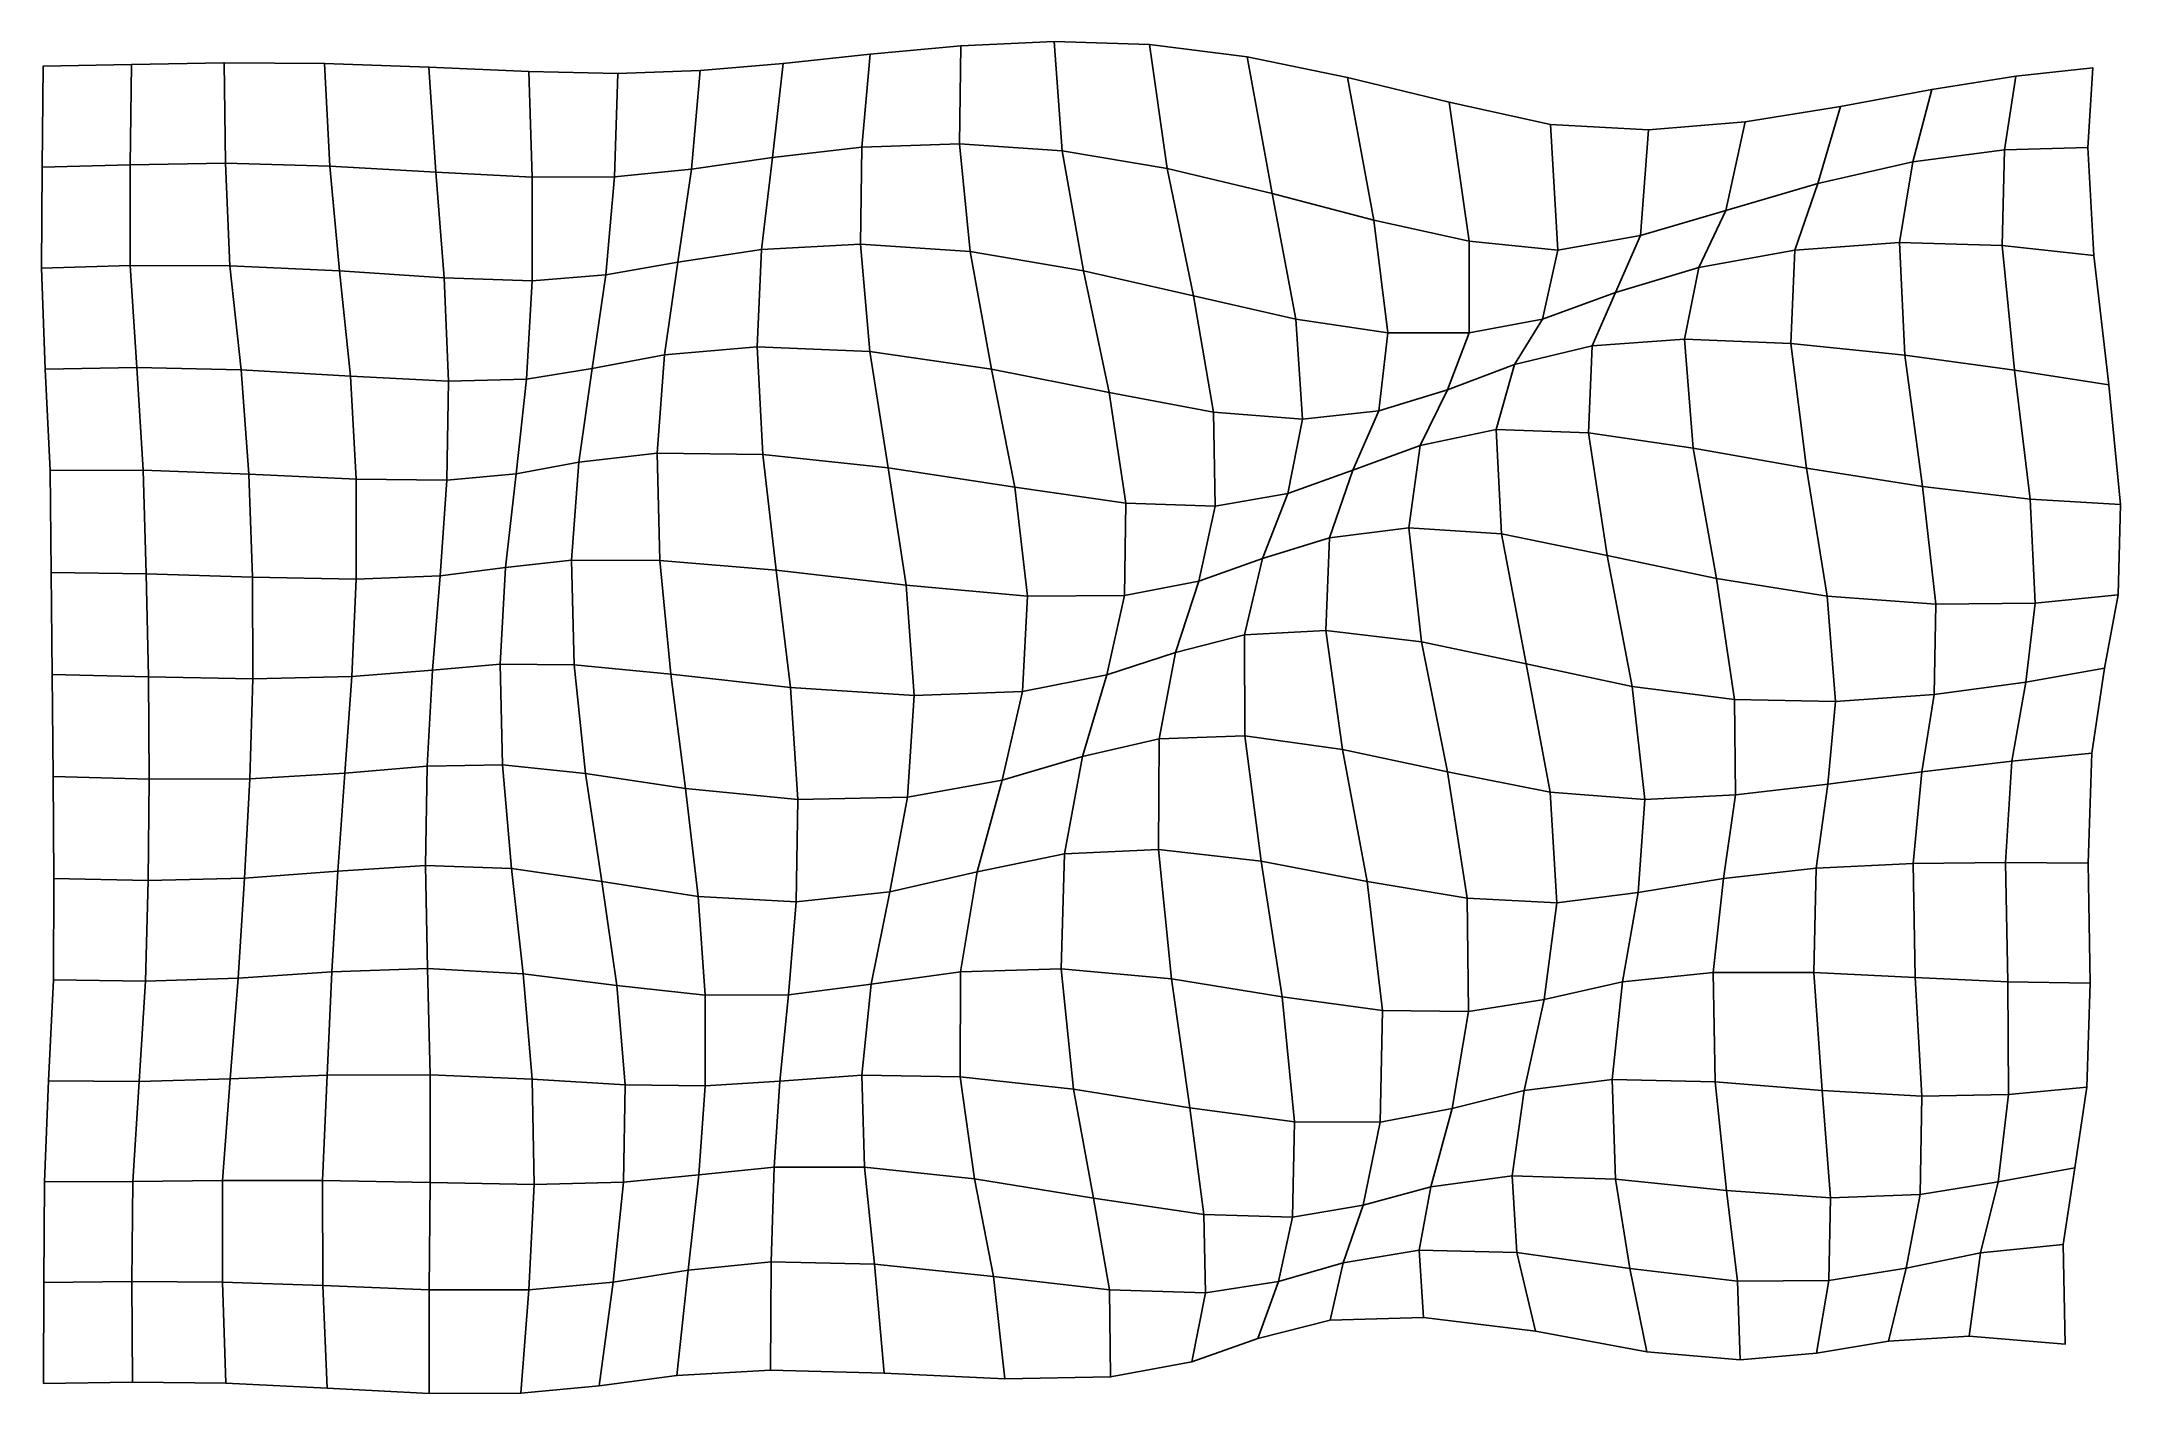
# Model space of a CAD drawing. Extents: x -161 to 225, y -128 to 123.
import ezdxf

# ---------------------------------------------------------------- set-up
doc = ezdxf.new("R2010")
doc.units = 0

msp = doc.modelspace()

# ---------------------------------------------------------------- linework, layer by layer
for points in [[(-24.967182, 101.88018, -1.252036), (-8.311188, 103.787148, -0.570688), (-6.818897, 121.052872, -1.08792), (-22.968685, 119.340729, -1.728284)], [(-24.967182, 101.88018, -1.252036), (-22.968685, 119.340729, -1.728284), (-6.818897, 121.052872, -1.08792), (-8.311188, 103.787148, -0.570688)], [(-8.311188, 103.787148, -0.570688), (9.83178, 104.409492, 0.010305), (10.061327, 122.614754, -0.367905), (-6.818897, 121.052872, -1.08792)], [(-8.311188, 103.787148, -0.570688), (-6.818897, 121.052872, -1.08792), (10.061327, 122.614754, -0.367905), (9.83178, 104.409492, 0.010305)], [(9.83178, 104.409492, 0.010305), (28.90794, 103.108704, 0.145241), (27.396492, 123.404869, 0.026824), (10.061327, 122.614754, -0.367905)], [(9.83178, 104.409492, 0.010305), (10.061327, 122.614754, -0.367905), (27.396492, 123.404869, 0.026824), (28.90794, 103.108704, 0.145241)], [(28.90794, 103.108704, 0.145241), (48.406376, 99.835617, -0.199749), (45.104641, 122.834908, -0.136074), (27.396492, 123.404869, 0.026824)], [(28.90794, 103.108704, 0.145241), (27.396492, 123.404869, 0.026824), (45.104641, 122.834908, -0.136074), (48.406376, 99.835617, -0.199749)], [(48.406376, 99.835617, -0.199749), (67.869591, 95.176903, -0.75451), (63.279057, 120.560547, -0.830647), (45.104641, 122.834908, -0.136074)], [(48.406376, 99.835617, -0.199749), (45.104641, 122.834908, -0.136074), (63.279057, 120.560547, -0.830647), (67.869591, 95.176903, -0.75451)], [(67.869591, 95.176903, -0.75451), (86.754158, 90.234596, -1.219895), (81.915718, 116.737076, -1.918922), (63.279057, 120.560547, -0.830647)], [(67.869591, 95.176903, -0.75451), (63.279057, 120.560547, -0.830647), (81.915718, 116.737076, -1.918922), (86.754158, 90.234596, -1.219895)], [(-160.613983, 100.08017, -1.288396), (-144.271973, 100.527931, -1.329118), (-144.034256, 119.125977, -1.286632), (-160.447006, 118.833611, -1.287404)], [(-160.613983, 100.08017, -1.288396), (-160.447006, 118.833611, -1.287404), (-144.034256, 119.125977, -1.286632), (-144.271973, 100.527931, -1.329118)], [(-144.271973, 100.527931, -1.329118), (-126.58757, 100.797012, -1.411102), (-126.825188, 119.475899, -1.321765), (-144.034256, 119.125977, -1.286632)], [(-144.271973, 100.527931, -1.329118), (-144.034256, 119.125977, -1.286632), (-126.825188, 119.475899, -1.321765), (-126.58757, 100.797012, -1.411102)], [(-126.58757, 100.797012, -1.411102), (-107.177391, 100.289894, -1.430801), (-108.149948, 119.353607, -1.337455), (-126.825188, 119.475899, -1.321765)], [(-126.58757, 100.797012, -1.411102), (-126.825188, 119.475899, -1.321765), (-108.149948, 119.353607, -1.337455), (-107.177391, 100.289894, -1.430801)], [(-107.177391, 100.289894, -1.430801), (-87.469101, 99.145187, -1.4331), (-88.759392, 118.656944, -1.385512), (-108.149948, 119.353607, -1.337455)], [(-107.177391, 100.289894, -1.430801), (-108.149948, 119.353607, -1.337455), (-88.759392, 118.656944, -1.385512), (-87.469101, 99.145187, -1.4331)], [(-87.469101, 99.145187, -1.4331), (-69.612801, 98.193176, -1.531273), (-70.216537, 117.831863, -1.567508), (-88.759392, 118.656944, -1.385512)], [(-87.469101, 99.145187, -1.4331), (-88.759392, 118.656944, -1.385512), (-70.216537, 117.831863, -1.567508), (-69.612801, 98.193176, -1.531273)], [(-69.612801, 98.193176, -1.531273), (-54.277527, 98.299538, -1.684831), (-53.651394, 117.502914, -1.844891), (-70.216537, 117.831863, -1.567508)], [(-69.612801, 98.193176, -1.531273), (-70.216537, 117.831863, -1.567508), (-53.651394, 117.502914, -1.844891), (-54.277527, 98.299538, -1.684831)], [(-54.277527, 98.299538, -1.684831), (-39.998238, 99.709961, -1.657404), (-38.34671, 118.028465, -1.981067), (-53.651394, 117.502914, -1.844891)], [(-54.277527, 98.299538, -1.684831), (-53.651394, 117.502914, -1.844891), (-38.34671, 118.028465, -1.981067), (-39.998238, 99.709961, -1.657404)], [(-39.998238, 99.709961, -1.657404), (-24.967182, 101.88018, -1.252036), (-22.968685, 119.340729, -1.728284), (-38.34671, 118.028465, -1.981067)], [(-39.998238, 99.709961, -1.657404), (-38.34671, 118.028465, -1.981067), (-22.968685, 119.340729, -1.728284), (-24.967182, 101.88018, -1.252036)], [(86.754158, 90.234596, -1.219895), (104.514847, 86.338074, -1.586439), (100.782074, 112.138893, -3.376777), (81.915718, 116.737076, -1.918922)], [(86.754158, 90.234596, -1.219895), (81.915718, 116.737076, -1.918922), (100.782074, 112.138893, -3.376777), (104.514847, 86.338074, -1.586439)], [(186.904724, 101.072464, -10.817753), (203.927872, 103.292015, -10.484324), (206.029343, 116.977783, -8.569457), (190.440033, 114.518669, -10.872352)], [(186.904724, 101.072464, -10.817753), (190.440033, 114.518669, -10.872352), (206.029343, 116.977783, -8.569457), (203.927872, 103.292015, -10.484324)], [(203.927872, 103.292015, -10.484324), (219.447495, 103.709496, -7.754331), (220.361511, 118.556915, -4.645498), (206.029343, 116.977783, -8.569457)], [(203.927872, 103.292015, -10.484324), (206.029343, 116.977783, -8.569457), (220.361511, 118.556915, -4.645498), (219.447495, 103.709496, -7.754331)], [(104.514847, 86.338074, -1.586439), (120.952843, 84.66423, -2.28953), (119.587006, 108.003685, -5.397277), (100.782074, 112.138893, -3.376777)], [(104.514847, 86.338074, -1.586439), (100.782074, 112.138893, -3.376777), (119.587006, 108.003685, -5.397277), (120.952843, 84.66423, -2.28953)], [(169.242737, 97.032295, -8.992205), (186.904724, 101.072464, -10.817753), (190.440033, 114.518669, -10.872352), (173.491089, 111.369194, -11.05312)], [(169.242737, 97.032295, -8.992205), (173.491089, 111.369194, -11.05312), (190.440033, 114.518669, -10.872352), (186.904724, 101.072464, -10.817753)], [(136.303299, 87.406776, -3.779438), (152.207657, 92.023346, -6.22019), (155.78952, 108.467674, -9.613553), (137.82341, 107.034721, -7.492645)], [(136.303299, 87.406776, -3.779438), (137.82341, 107.034721, -7.492645), (155.78952, 108.467674, -9.613553), (152.207657, 92.023346, -6.22019)], [(152.207657, 92.023346, -6.22019), (169.242737, 97.032295, -8.992205), (173.491089, 111.369194, -11.05312), (155.78952, 108.467674, -9.613553)], [(152.207657, 92.023346, -6.22019), (155.78952, 108.467674, -9.613553), (173.491089, 111.369194, -11.05312), (169.242737, 97.032295, -8.992205)], [(-8.613398, 85.755005, -0.558775), (11.795009, 84.392532, -0.245046), (9.83178, 104.409492, 0.010305), (-8.311188, 103.787148, -0.570688)], [(-8.613398, 85.755005, -0.558775), (-8.311188, 103.787148, -0.570688), (9.83178, 104.409492, 0.010305), (11.795009, 84.392532, -0.245046)], [(11.795009, 84.392532, -0.245046), (32.838123, 80.841263, -0.31086), (28.90794, 103.108704, 0.145241), (9.83178, 104.409492, 0.010305)], [(11.795009, 84.392532, -0.245046), (9.83178, 104.409492, 0.010305), (28.90794, 103.108704, 0.145241), (32.838123, 80.841263, -0.31086)], [(120.952843, 84.66423, -2.28953), (136.303299, 87.406776, -3.779438), (137.82341, 107.034721, -7.492645), (119.587006, 108.003685, -5.397277)], [(120.952843, 84.66423, -2.28953), (119.587006, 108.003685, -5.397277), (137.82341, 107.034721, -7.492645), (136.303299, 87.406776, -3.779438)], [(-160.736237, 81.343048, -1.296422), (-144.264816, 81.817749, -1.39369), (-144.271973, 100.527931, -1.329118), (-160.613983, 100.08017, -1.288396)], [(-160.736237, 81.343048, -1.296422), (-160.613983, 100.08017, -1.288396), (-144.271973, 100.527931, -1.329118), (-144.264816, 81.817749, -1.39369)], [(-144.264816, 81.817749, -1.39369), (-125.732872, 81.776482, -1.516397), (-126.58757, 100.797012, -1.411102), (-144.271973, 100.527931, -1.329118)], [(-144.264816, 81.817749, -1.39369), (-144.271973, 100.527931, -1.329118), (-126.58757, 100.797012, -1.411102), (-125.732872, 81.776482, -1.516397)], [(-125.732872, 81.776482, -1.516397), (-105.408516, 80.809067, -1.49258), (-107.177391, 100.289894, -1.430801), (-126.58757, 100.797012, -1.411102)], [(-125.732872, 81.776482, -1.516397), (-126.58757, 100.797012, -1.411102), (-107.177391, 100.289894, -1.430801), (-105.408516, 80.809067, -1.49258)], [(-42.500473, 82.40358, -1.351106), (-26.978176, 84.797844, -1.037755), (-24.967182, 101.88018, -1.252036), (-39.998238, 99.709961, -1.657404)], [(-42.500473, 82.40358, -1.351106), (-39.998238, 99.709961, -1.657404), (-24.967182, 101.88018, -1.252036), (-26.978176, 84.797844, -1.037755)], [(-26.978176, 84.797844, -1.037755), (-8.613398, 85.755005, -0.558775), (-8.311188, 103.787148, -0.570688), (-24.967182, 101.88018, -1.252036)], [(-26.978176, 84.797844, -1.037755), (-24.967182, 101.88018, -1.252036), (-8.311188, 103.787148, -0.570688), (-8.613398, 85.755005, -0.558775)], [(32.838123, 80.841263, -0.31086), (53.284061, 76.151947, -0.60306), (48.406376, 99.835617, -0.199749), (28.90794, 103.108704, 0.145241)], [(32.838123, 80.841263, -0.31086), (28.90794, 103.108704, 0.145241), (48.406376, 99.835617, -0.199749), (53.284061, 76.151947, -0.60306)], [(165.027481, 84.666801, -4.839503), (184.461472, 86.054741, -8.378843), (186.904724, 101.072464, -10.817753), (169.242737, 97.032295, -8.992205)], [(165.027481, 84.666801, -4.839503), (169.242737, 97.032295, -8.992205), (186.904724, 101.072464, -10.817753), (184.461472, 86.054741, -8.378843)], [(184.461472, 86.054741, -8.378843), (203.530121, 85.546974, -10.102467), (203.927872, 103.292015, -10.484324), (186.904724, 101.072464, -10.817753)], [(184.461472, 86.054741, -8.378843), (186.904724, 101.072464, -10.817753), (203.927872, 103.292015, -10.484324), (203.530121, 85.546974, -10.102467)], [(203.530121, 85.546974, -10.102467), (220.532639, 83.668571, -9.088282), (219.447495, 103.709496, -7.754331), (203.927872, 103.292015, -10.484324)], [(203.530121, 85.546974, -10.102467), (203.927872, 103.292015, -10.484324), (219.447495, 103.709496, -7.754331), (220.532639, 83.668571, -9.088282)], [(-105.408516, 80.809067, -1.49258), (-85.943336, 79.491005, -1.371551), (-87.469101, 99.145187, -1.4331), (-107.177391, 100.289894, -1.430801)], [(-105.408516, 80.809067, -1.49258), (-107.177391, 100.289894, -1.430801), (-87.469101, 99.145187, -1.4331), (-85.943336, 79.491005, -1.371551)], [(-85.943336, 79.491005, -1.371551), (-69.599846, 78.978714, -1.329456), (-69.612801, 98.193176, -1.531273), (-87.469101, 99.145187, -1.4331)], [(-85.943336, 79.491005, -1.371551), (-87.469101, 99.145187, -1.4331), (-69.612801, 98.193176, -1.531273), (-69.599846, 78.978714, -1.329456)], [(-69.599846, 78.978714, -1.329456), (-55.931389, 80.046631, -1.389619), (-54.277527, 98.299538, -1.684831), (-69.612801, 98.193176, -1.531273)], [(-69.599846, 78.978714, -1.329456), (-69.612801, 98.193176, -1.531273), (-54.277527, 98.299538, -1.684831), (-55.931389, 80.046631, -1.389619)], [(-55.931389, 80.046631, -1.389619), (-42.500473, 82.40358, -1.351106), (-39.998238, 99.709961, -1.657404), (-54.277527, 98.299538, -1.684831)], [(-55.931389, 80.046631, -1.389619), (-54.277527, 98.299538, -1.684831), (-39.998238, 99.709961, -1.657404), (-42.500473, 82.40358, -1.351106)], [(53.284061, 76.151947, -0.60306), (72.300354, 71.836655, -0.693436), (67.869591, 95.176903, -0.75451), (48.406376, 99.835617, -0.199749)], [(53.284061, 76.151947, -0.60306), (48.406376, 99.835617, -0.199749), (67.869591, 95.176903, -0.75451), (72.300354, 71.836655, -0.693436)], [(147.159958, 81.412903, -1.210207), (165.027481, 84.666801, -4.839503), (169.242737, 97.032295, -8.992205), (152.207657, 92.023346, -6.22019)], [(147.159958, 81.412903, -1.210207), (152.207657, 92.023346, -6.22019), (169.242737, 97.032295, -8.992205), (165.027481, 84.666801, -4.839503)], [(72.300354, 71.836655, -0.693436), (89.408371, 69.285706, -0.222296), (86.754158, 90.234596, -1.219895), (67.869591, 95.176903, -0.75451)], [(72.300354, 71.836655, -0.693436), (67.869591, 95.176903, -0.75451), (86.754158, 90.234596, -1.219895), (89.408371, 69.285706, -0.222296)], [(89.408371, 69.285706, -0.222296), (104.523262, 69.291672, 0.768575), (104.514847, 86.338074, -1.586439), (86.754158, 90.234596, -1.219895)], [(89.408371, 69.285706, -0.222296), (86.754158, 90.234596, -1.219895), (104.514847, 86.338074, -1.586439), (104.523262, 69.291672, 0.768575)], [(131.69632, 76.80648, 1.104721), (147.159958, 81.412903, -1.210207), (152.207657, 92.023346, -6.22019), (136.303299, 87.406776, -3.779438)], [(131.69632, 76.80648, 1.104721), (136.303299, 87.406776, -3.779438), (152.207657, 92.023346, -6.22019), (147.159958, 81.412903, -1.210207)], [(-27.803999, 66.691002, -1.259123), (-6.855197, 65.823685, -1.110597), (-8.613398, 85.755005, -0.558775), (-26.978176, 84.797844, -1.037755)], [(-27.803999, 66.691002, -1.259123), (-26.978176, 84.797844, -1.037755), (-8.613398, 85.755005, -0.558775), (-6.855197, 65.823685, -1.110597)], [(-6.855197, 65.823685, -1.110597), (15.771048, 62.579613, -0.968566), (11.795009, 84.392532, -0.245046), (-8.613398, 85.755005, -0.558775)], [(-6.855197, 65.823685, -1.110597), (-8.613398, 85.755005, -0.558775), (11.795009, 84.392532, -0.245046), (15.771048, 62.579613, -0.968566)], [(104.523262, 69.291672, 0.768575), (118.124031, 71.851402, 1.672602), (120.952843, 84.66423, -2.28953), (104.514847, 86.338074, -1.586439)], [(104.523262, 69.291672, 0.768575), (104.514847, 86.338074, -1.586439), (120.952843, 84.66423, -2.28953), (118.124031, 71.851402, 1.672602)], [(118.124031, 71.851402, 1.672602), (131.69632, 76.80648, 1.104721), (136.303299, 87.406776, -3.779438), (120.952843, 84.66423, -2.28953)], [(118.124031, 71.851402, 1.672602), (120.952843, 84.66423, -2.28953), (136.303299, 87.406776, -3.779438), (131.69632, 76.80648, 1.104721)], [(164.249619, 67.291191, -0.641247), (185.429047, 65.126961, -5.301951), (184.461472, 86.054741, -8.378843), (165.027481, 84.666801, -4.839503)], [(164.249619, 67.291191, -0.641247), (165.027481, 84.666801, -4.839503), (184.461472, 86.054741, -8.378843), (185.429047, 65.126961, -5.301951)], [(185.429047, 65.126961, -5.301951), (205.791397, 62.352203, -8.536299), (203.530121, 85.546974, -10.102467), (184.461472, 86.054741, -8.378843)], [(185.429047, 65.126961, -5.301951), (184.461472, 86.054741, -8.378843), (203.530121, 85.546974, -10.102467), (205.791397, 62.352203, -8.536299)], [(205.791397, 62.352203, -8.536299), (223.328644, 59.662838, -8.998077), (220.532639, 83.668571, -9.088282), (203.530121, 85.546974, -10.102467)], [(205.791397, 62.352203, -8.536299), (203.530121, 85.546974, -10.102467), (220.532639, 83.668571, -9.088282), (223.328644, 59.662838, -8.998077)], [(-160.049271, 62.56472, -1.310925), (-143.057999, 62.887215, -1.475759), (-144.264816, 81.817749, -1.39369), (-160.736237, 81.343048, -1.296422)], [(-160.049271, 62.56472, -1.310925), (-160.736237, 81.343048, -1.296422), (-144.264816, 81.817749, -1.39369), (-143.057999, 62.887215, -1.475759)], [(-143.057999, 62.887215, -1.475759), (-123.675835, 62.454552, -1.625682), (-125.732872, 81.776482, -1.516397), (-144.264816, 81.817749, -1.39369)], [(-143.057999, 62.887215, -1.475759), (-144.264816, 81.817749, -1.39369), (-125.732872, 81.776482, -1.516397), (-123.675835, 62.454552, -1.625682)], [(-123.675835, 62.454552, -1.625682), (-103.319679, 61.272209, -1.504382), (-105.408516, 80.809067, -1.49258), (-125.732872, 81.776482, -1.516397)], [(-123.675835, 62.454552, -1.625682), (-125.732872, 81.776482, -1.516397), (-105.408516, 80.809067, -1.49258), (-103.319679, 61.272209, -1.504382)], [(-58.439793, 62.648064, -1.062097), (-45.002277, 65.211777, -1.233377), (-42.500473, 82.40358, -1.351106), (-55.931389, 80.046631, -1.389619)], [(-58.439793, 62.648064, -1.062097), (-55.931389, 80.046631, -1.389619), (-42.500473, 82.40358, -1.351106), (-45.002277, 65.211777, -1.233377)], [(-45.002277, 65.211777, -1.233377), (-27.803999, 66.691002, -1.259123), (-26.978176, 84.797844, -1.037755), (-42.500473, 82.40358, -1.351106)], [(-45.002277, 65.211777, -1.233377), (-42.500473, 82.40358, -1.351106), (-26.978176, 84.797844, -1.037755), (-27.803999, 66.691002, -1.259123)], [(15.771048, 62.579613, -0.968566), (37.589283, 58.210094, -0.924707), (32.838123, 80.841263, -0.31086), (11.795009, 84.392532, -0.245046)], [(15.771048, 62.579613, -0.968566), (11.795009, 84.392532, -0.245046), (32.838123, 80.841263, -0.31086), (37.589283, 58.210094, -0.924707)], [(127.350853, 66.912575, 5.660679), (144.485886, 68.108139, 3.476309), (147.159958, 81.412903, -1.210207), (131.69632, 76.80648, 1.104721)], [(127.350853, 66.912575, 5.660679), (131.69632, 76.80648, 1.104721), (147.159958, 81.412903, -1.210207), (144.485886, 68.108139, 3.476309)], [(144.485886, 68.108139, 3.476309), (164.249619, 67.291191, -0.641247), (165.027481, 84.666801, -4.839503), (147.159958, 81.412903, -1.210207)], [(144.485886, 68.108139, 3.476309), (147.159958, 81.412903, -1.210207), (165.027481, 84.666801, -4.839503), (164.249619, 67.291191, -0.641247)], [(-103.319679, 61.272209, -1.504382), (-85.105278, 60.303711, -1.191495), (-85.943336, 79.491005, -1.371551), (-105.408516, 80.809067, -1.49258)], [(-103.319679, 61.272209, -1.504382), (-105.408516, 80.809067, -1.49258), (-85.943336, 79.491005, -1.371551), (-85.105278, 60.303711, -1.191495)], [(-85.105278, 60.303711, -1.191495), (-70.662117, 60.677528, -0.993425), (-69.599846, 78.978714, -1.329456), (-85.943336, 79.491005, -1.371551)], [(-85.105278, 60.303711, -1.191495), (-85.943336, 79.491005, -1.371551), (-69.599846, 78.978714, -1.329456), (-70.662117, 60.677528, -0.993425)], [(-70.662117, 60.677528, -0.993425), (-58.439793, 62.648064, -1.062097), (-55.931389, 80.046631, -1.389619), (-69.599846, 78.978714, -1.329456)], [(-70.662117, 60.677528, -0.993425), (-69.599846, 78.978714, -1.329456), (-55.931389, 80.046631, -1.389619), (-58.439793, 62.648064, -1.062097)], [(37.589283, 58.210094, -0.924707), (56.986885, 54.585159, -0.766647), (53.284061, 76.151947, -0.60306), (32.838123, 80.841263, -0.31086)], [(37.589283, 58.210094, -0.924707), (32.838123, 80.841263, -0.31086), (53.284061, 76.151947, -0.60306), (56.986885, 54.585159, -0.766647)], [(56.986885, 54.585159, -0.766647), (73.540367, 53.270149, -0.090503), (72.300354, 71.836655, -0.693436), (53.284061, 76.151947, -0.60306)], [(56.986885, 54.585159, -0.766647), (53.284061, 76.151947, -0.60306), (72.300354, 71.836655, -0.693436), (73.540367, 53.270149, -0.090503)], [(112.940155, 63.423939, 5.623336), (127.350853, 66.912575, 5.660679), (131.69632, 76.80648, 1.104721), (118.124031, 71.851402, 1.672602)], [(112.940155, 63.423939, 5.623336), (118.124031, 71.851402, 1.672602), (131.69632, 76.80648, 1.104721), (127.350853, 66.912575, 5.660679)], [(73.540367, 53.270149, -0.090503), (87.712929, 54.835911, 1.378479), (89.408371, 69.285706, -0.222296), (72.300354, 71.836655, -0.693436)], [(73.540367, 53.270149, -0.090503), (72.300354, 71.836655, -0.693436), (89.408371, 69.285706, -0.222296), (87.712929, 54.835911, 1.378479)], [(100.45298, 58.688896, 3.509398), (112.940155, 63.423939, 5.623336), (118.124031, 71.851402, 1.672602), (104.523262, 69.291672, 0.768575)], [(100.45298, 58.688896, 3.509398), (104.523262, 69.291672, 0.768575), (118.124031, 71.851402, 1.672602), (112.940155, 63.423939, 5.623336)], [(-46.344971, 46.936745, -1.355812), (-26.743883, 46.70821, -1.90642), (-27.803999, 66.691002, -1.259123), (-45.002277, 65.211777, -1.233377)], [(-46.344971, 46.936745, -1.355812), (-45.002277, 65.211777, -1.233377), (-27.803999, 66.691002, -1.259123), (-26.743883, 46.70821, -1.90642)], [(-26.743883, 46.70821, -1.90642), (-3.456198, 44.24432, -2.102298), (-6.855197, 65.823685, -1.110597), (-27.803999, 66.691002, -1.259123)], [(-26.743883, 46.70821, -1.90642), (-27.803999, 66.691002, -1.259123), (-6.855197, 65.823685, -1.110597), (-3.456198, 44.24432, -2.102298)], [(-3.456198, 44.24432, -2.102298), (20.053568, 40.599987, -1.900229), (15.771048, 62.579613, -0.968566), (-6.855197, 65.823685, -1.110597)], [(-3.456198, 44.24432, -2.102298), (-6.855197, 65.823685, -1.110597), (15.771048, 62.579613, -0.968566), (20.053568, 40.599987, -1.900229)], [(87.712929, 54.835911, 1.378479), (100.45298, 58.688896, 3.509398), (104.523262, 69.291672, 0.768575), (89.408371, 69.285706, -0.222296)], [(87.712929, 54.835911, 1.378479), (89.408371, 69.285706, -0.222296), (104.523262, 69.291672, 0.768575), (100.45298, 58.688896, 3.509398)], [(109.489098, 51.345356, 9.012098), (126.675903, 50.732399, 9.044948), (127.350853, 66.912575, 5.660679), (112.940155, 63.423939, 5.623336)], [(109.489098, 51.345356, 9.012098), (112.940155, 63.423939, 5.623336), (127.350853, 66.912575, 5.660679), (126.675903, 50.732399, 9.044948)], [(126.675903, 50.732399, 9.044948), (146.113785, 47.87685, 6.730162), (144.485886, 68.108139, 3.476309), (127.350853, 66.912575, 5.660679)], [(126.675903, 50.732399, 9.044948), (127.350853, 66.912575, 5.660679), (144.485886, 68.108139, 3.476309), (146.113785, 47.87685, 6.730162)], [(146.113785, 47.87685, 6.730162), (167.196274, 44.153992, 2.336008), (164.249619, 67.291191, -0.641247), (144.485886, 68.108139, 3.476309)], [(146.113785, 47.87685, 6.730162), (144.485886, 68.108139, 3.476309), (164.249619, 67.291191, -0.641247), (167.196274, 44.153992, 2.336008)], [(167.196274, 44.153992, 2.336008), (188.735718, 40.7416, -2.825946), (185.429047, 65.126961, -5.301951), (164.249619, 67.291191, -0.641247)], [(167.196274, 44.153992, 2.336008), (164.249619, 67.291191, -0.641247), (185.429047, 65.126961, -5.301951), (188.735718, 40.7416, -2.825946)], [(-159.157883, 43.710457, -1.32918), (-141.873093, 43.757938, -1.568122), (-143.057999, 62.887215, -1.475759), (-160.049271, 62.56472, -1.310925)], [(-159.157883, 43.710457, -1.32918), (-160.049271, 62.56472, -1.310925), (-143.057999, 62.887215, -1.475759), (-141.873093, 43.757938, -1.568122)], [(-141.873093, 43.757938, -1.568122), (-122.21907, 43.069096, -1.732881), (-123.675835, 62.454552, -1.625682), (-143.057999, 62.887215, -1.475759)], [(-141.873093, 43.757938, -1.568122), (-143.057999, 62.887215, -1.475759), (-123.675835, 62.454552, -1.625682), (-122.21907, 43.069096, -1.732881)], [(-122.21907, 43.069096, -1.732881), (-102.311371, 42.107964, -1.470615), (-103.319679, 61.272209, -1.504382), (-123.675835, 62.454552, -1.625682)], [(-122.21907, 43.069096, -1.732881), (-123.675835, 62.454552, -1.625682), (-103.319679, 61.272209, -1.504382), (-102.311371, 42.107964, -1.470615)], [(-72.584976, 43.127563, -0.569197), (-60.919659, 45.276295, -0.765081), (-58.439793, 62.648064, -1.062097), (-70.662117, 60.677528, -0.993425)], [(-72.584976, 43.127563, -0.569197), (-70.662117, 60.677528, -0.993425), (-58.439793, 62.648064, -1.062097), (-60.919659, 45.276295, -0.765081)], [(-60.919659, 45.276295, -0.765081), (-46.344971, 46.936745, -1.355812), (-45.002277, 65.211777, -1.233377), (-58.439793, 62.648064, -1.062097)], [(-60.919659, 45.276295, -0.765081), (-58.439793, 62.648064, -1.062097), (-45.002277, 65.211777, -1.233377), (-46.344971, 46.936745, -1.355812)], [(20.053568, 40.599987, -1.900229), (40.687214, 37.666843, -1.343327), (37.589283, 58.210094, -0.924707), (15.771048, 62.579613, -0.968566)], [(20.053568, 40.599987, -1.900229), (15.771048, 62.579613, -0.968566), (37.589283, 58.210094, -0.924707), (40.687214, 37.666843, -1.343327)], [(95.406929, 48.358036, 6.400096), (109.489098, 51.345356, 9.012098), (112.940155, 63.423939, 5.623336), (100.45298, 58.688896, 3.509398)], [(95.406929, 48.358036, 6.400096), (100.45298, 58.688896, 3.509398), (112.940155, 63.423939, 5.623336), (109.489098, 51.345356, 9.012098)], [(188.735718, 40.7416, -2.825946), (208.750839, 38.40398, -6.761741), (205.791397, 62.352203, -8.536299), (185.429047, 65.126961, -5.301951)], [(188.735718, 40.7416, -2.825946), (185.429047, 65.126961, -5.301951), (205.791397, 62.352203, -8.536299), (208.750839, 38.40398, -6.761741)], [(208.750839, 38.40398, -6.761741), (225.490875, 37.394627, -8.029817), (223.328644, 59.662838, -8.998077), (205.791397, 62.352203, -8.536299)], [(208.750839, 38.40398, -6.761741), (205.791397, 62.352203, -8.536299), (223.328644, 59.662838, -8.998077), (225.490875, 37.394627, -8.029817)], [(-102.311371, 42.107964, -1.470615), (-85.466835, 41.912819, -0.916077), (-85.105278, 60.303711, -1.191495), (-103.319679, 61.272209, -1.504382)], [(-102.311371, 42.107964, -1.470615), (-103.319679, 61.272209, -1.504382), (-85.105278, 60.303711, -1.191495), (-85.466835, 41.912819, -0.916077)], [(-85.466835, 41.912819, -0.916077), (-72.584976, 43.127563, -0.569197), (-70.662117, 60.677528, -0.993425), (-85.105278, 60.303711, -1.191495)], [(-85.466835, 41.912819, -0.916077), (-85.105278, 60.303711, -1.191495), (-70.662117, 60.677528, -0.993425), (-72.584976, 43.127563, -0.569197)], [(40.687214, 37.666843, -1.343327), (57.315022, 37.103592, -0.345639), (56.986885, 54.585159, -0.766647), (37.589283, 58.210094, -0.924707)], [(40.687214, 37.666843, -1.343327), (37.589283, 58.210094, -0.924707), (56.986885, 54.585159, -0.766647), (57.315022, 37.103592, -0.345639)], [(82.890289, 43.774014, 3.603289), (95.406929, 48.358036, 6.400096), (100.45298, 58.688896, 3.509398), (87.712929, 54.835911, 1.378479)], [(82.890289, 43.774014, 3.603289), (87.712929, 54.835911, 1.378479), (100.45298, 58.688896, 3.509398), (95.406929, 48.358036, 6.400096)], [(57.315022, 37.103592, -0.345639), (70.778145, 39.429909, 1.279519), (73.540367, 53.270149, -0.090503), (56.986885, 54.585159, -0.766647)], [(57.315022, 37.103592, -0.345639), (56.986885, 54.585159, -0.766647), (73.540367, 53.270149, -0.090503), (70.778145, 39.429909, 1.279519)], [(70.778145, 39.429909, 1.279519), (82.890289, 43.774014, 3.603289), (87.712929, 54.835911, 1.378479), (73.540367, 53.270149, -0.090503)], [(70.778145, 39.429909, 1.279519), (73.540367, 53.270149, -0.090503), (87.712929, 54.835911, 1.378479), (82.890289, 43.774014, 3.603289)], [(93.306419, 33.071159, 8.919457), (110.514664, 31.990782, 11.376283), (109.489098, 51.345356, 9.012098), (95.406929, 48.358036, 6.400096)], [(93.306419, 33.071159, 8.919457), (95.406929, 48.358036, 6.400096), (109.489098, 51.345356, 9.012098), (110.514664, 31.990782, 11.376283)], [(110.514664, 31.990782, 11.376283), (130.109482, 27.957132, 10.884101), (126.675903, 50.732399, 9.044948), (109.489098, 51.345356, 9.012098)], [(110.514664, 31.990782, 11.376283), (109.489098, 51.345356, 9.012098), (126.675903, 50.732399, 9.044948), (130.109482, 27.957132, 10.884101)], [(130.109482, 27.957132, 10.884101), (150.423645, 23.636997, 8.188733), (146.113785, 47.87685, 6.730162), (126.675903, 50.732399, 9.044948)], [(130.109482, 27.957132, 10.884101), (126.675903, 50.732399, 9.044948), (146.113785, 47.87685, 6.730162), (150.423645, 23.636997, 8.188733)], [(-62.268196, 27.04089, -0.482997), (-45.867741, 27.010635, -1.629004), (-46.344971, 46.936745, -1.355812), (-60.919659, 45.276295, -0.765081)], [(-62.268196, 27.04089, -0.482997), (-60.919659, 45.276295, -0.765081), (-46.344971, 46.936745, -1.355812), (-45.867741, 27.010635, -1.629004)], [(-45.867741, 27.010635, -1.629004), (-24.238749, 25.205145, -2.82977), (-26.743883, 46.70821, -1.90642), (-46.344971, 46.936745, -1.355812)], [(-45.867741, 27.010635, -1.629004), (-46.344971, 46.936745, -1.355812), (-26.743883, 46.70821, -1.90642), (-24.238749, 25.205145, -2.82977)], [(-24.238749, 25.205145, -2.82977), (-0.074585, 22.455429, -3.375532), (-3.456198, 44.24432, -2.102298), (-26.743883, 46.70821, -1.90642)], [(-24.238749, 25.205145, -2.82977), (-26.743883, 46.70821, -1.90642), (-3.456198, 44.24432, -2.102298), (-0.074585, 22.455429, -3.375532)], [(78.566017, 31.245991, 5.929241), (93.306419, 33.071159, 8.919457), (95.406929, 48.358036, 6.400096), (82.890289, 43.774014, 3.603289)], [(78.566017, 31.245991, 5.929241), (82.890289, 43.774014, 3.603289), (95.406929, 48.358036, 6.400096), (93.306419, 33.071159, 8.919457)], [(150.423645, 23.636997, 8.188733), (171.017273, 20.390743, 3.680855), (167.196274, 44.153992, 2.336008), (146.113785, 47.87685, 6.730162)], [(150.423645, 23.636997, 8.188733), (146.113785, 47.87685, 6.730162), (167.196274, 44.153992, 2.336008), (171.017273, 20.390743, 3.680855)], [(-158.954391, 24.783482, -1.347463), (-141.293747, 24.549683, -1.663042), (-141.873093, 43.757938, -1.568122), (-159.157883, 43.710457, -1.32918)], [(-158.954391, 24.783482, -1.347463), (-159.157883, 43.710457, -1.32918), (-141.873093, 43.757938, -1.568122), (-141.293747, 24.549683, -1.663042)], [(-141.293747, 24.549683, -1.663042), (-121.533752, 23.883303, -1.842045), (-122.21907, 43.069096, -1.732881), (-141.873093, 43.757938, -1.568122)], [(-141.293747, 24.549683, -1.663042), (-141.873093, 43.757938, -1.568122), (-122.21907, 43.069096, -1.732881), (-121.533752, 23.883303, -1.842045)], [(-121.533752, 23.883303, -1.842045), (-102.319733, 23.53163, -1.421159), (-102.311371, 42.107964, -1.470615), (-122.21907, 43.069096, -1.732881)], [(-121.533752, 23.883303, -1.842045), (-122.21907, 43.069096, -1.732881), (-102.311371, 42.107964, -1.470615), (-102.319733, 23.53163, -1.421159)], [(-86.6716, 24.183611, -0.594218), (-74.515251, 25.698915, -0.09327), (-72.584976, 43.127563, -0.569197), (-85.466835, 41.912819, -0.916077)], [(-86.6716, 24.183611, -0.594218), (-85.466835, 41.912819, -0.916077), (-72.584976, 43.127563, -0.569197), (-74.515251, 25.698915, -0.09327)], [(-74.515251, 25.698915, -0.09327), (-62.268196, 27.04089, -0.482997), (-60.919659, 45.276295, -0.765081), (-72.584976, 43.127563, -0.569197)], [(-74.515251, 25.698915, -0.09327), (-72.584976, 43.127563, -0.569197), (-60.919659, 45.276295, -0.765081), (-62.268196, 27.04089, -0.482997)], [(-0.074585, 22.455429, -3.375532), (22.407194, 20.407524, -2.953279), (20.053568, 40.599987, -1.900229), (-3.456198, 44.24432, -2.102298)], [(-0.074585, 22.455429, -3.375532), (-3.456198, 44.24432, -2.102298), (20.053568, 40.599987, -1.900229), (22.407194, 20.407524, -2.953279)], [(66.086838, 27.363342, 2.990655), (78.566017, 31.245991, 5.929241), (82.890289, 43.774014, 3.603289), (70.778145, 39.429909, 1.279519)], [(66.086838, 27.363342, 2.990655), (70.778145, 39.429909, 1.279519), (82.890289, 43.774014, 3.603289), (78.566017, 31.245991, 5.929241)], [(171.017273, 20.390743, 3.680855), (191.223801, 18.867887, -1.37321), (188.735718, 40.7416, -2.825946), (167.196274, 44.153992, 2.336008)], [(171.017273, 20.390743, 3.680855), (167.196274, 44.153992, 2.336008), (188.735718, 40.7416, -2.825946), (191.223801, 18.867887, -1.37321)], [(-102.319733, 23.53163, -1.421159), (-86.6716, 24.183611, -0.594218), (-85.466835, 41.912819, -0.916077), (-102.311371, 42.107964, -1.470615)], [(-102.319733, 23.53163, -1.421159), (-102.311371, 42.107964, -1.470615), (-85.466835, 41.912819, -0.916077), (-86.6716, 24.183611, -0.594218)], [(22.407194, 20.407524, -2.953279), (40.472939, 20.525038, -1.626281), (40.687214, 37.666843, -1.343327), (20.053568, 40.599987, -1.900229)], [(22.407194, 20.407524, -2.953279), (20.053568, 40.599987, -1.900229), (40.687214, 37.666843, -1.343327), (40.472939, 20.525038, -1.626281)], [(54.268974, 23.172913, 0.410053), (66.086838, 27.363342, 2.990655), (70.778145, 39.429909, 1.279519), (57.315022, 37.103592, -0.345639)], [(54.268974, 23.172913, 0.410053), (57.315022, 37.103592, -0.345639), (70.778145, 39.429909, 1.279519), (66.086838, 27.363342, 2.990655)], [(191.223801, 18.867887, -1.37321), (209.67038, 19.076332, -5.217782), (208.750839, 38.40398, -6.761741), (188.735718, 40.7416, -2.825946)], [(191.223801, 18.867887, -1.37321), (188.735718, 40.7416, -2.825946), (208.750839, 38.40398, -6.761741), (209.67038, 19.076332, -5.217782)], [(40.472939, 20.525038, -1.626281), (54.268974, 23.172913, 0.410053), (57.315022, 37.103592, -0.345639), (40.687214, 37.666843, -1.343327)], [(40.472939, 20.525038, -1.626281), (40.687214, 37.666843, -1.343327), (57.315022, 37.103592, -0.345639), (54.268974, 23.172913, 0.410053)], [(209.67038, 19.076332, -5.217782), (225.075485, 20.602293, -6.611032), (225.490875, 37.394627, -8.029817), (208.750839, 38.40398, -6.761741)], [(209.67038, 19.076332, -5.217782), (208.750839, 38.40398, -6.761741), (225.490875, 37.394627, -8.029817), (225.075485, 20.602293, -6.611032)], [(62.738247, 13.17722, 4.027419), (77.83786, 13.978098, 7.339012), (78.566017, 31.245991, 5.929241), (66.086838, 27.363342, 2.990655)], [(62.738247, 13.17722, 4.027419), (66.086838, 27.363342, 2.990655), (78.566017, 31.245991, 5.929241), (77.83786, 13.978098, 7.339012)], [(77.83786, 13.978098, 7.339012), (95.645966, 11.891029, 10.183764), (93.306419, 33.071159, 8.919457), (78.566017, 31.245991, 5.929241)], [(77.83786, 13.978098, 7.339012), (78.566017, 31.245991, 5.929241), (93.306419, 33.071159, 8.919457), (95.645966, 11.891029, 10.183764)], [(95.645966, 11.891029, 10.183764), (115.086426, 7.804176, 12.081389), (110.514664, 31.990782, 11.376283), (93.306419, 33.071159, 8.919457)], [(95.645966, 11.891029, 10.183764), (93.306419, 33.071159, 8.919457), (110.514664, 31.990782, 11.376283), (115.086426, 7.804176, 12.081389)], [(115.086426, 7.804176, 12.081389), (134.779541, 3.599315, 10.860029), (130.109482, 27.957132, 10.884101), (110.514664, 31.990782, 11.376283)], [(115.086426, 7.804176, 12.081389), (110.514664, 31.990782, 11.376283), (130.109482, 27.957132, 10.884101), (134.779541, 3.599315, 10.860029)], [(-75.519363, 7.764688, 0.407433), (-61.814903, 7.623418, -0.124618), (-62.268196, 27.04089, -0.482997), (-74.515251, 25.698915, -0.09327)], [(-75.519363, 7.764688, 0.407433), (-74.515251, 25.698915, -0.09327), (-62.268196, 27.04089, -0.482997), (-61.814903, 7.623418, -0.124618)], [(-61.814903, 7.623418, -0.124618), (-43.806339, 5.874882, -1.831876), (-45.867741, 27.010635, -1.629004), (-62.268196, 27.04089, -0.482997)], [(-61.814903, 7.623418, -0.124618), (-62.268196, 27.04089, -0.482997), (-45.867741, 27.010635, -1.629004), (-43.806339, 5.874882, -1.831876)], [(49.929028, 9.916106, 0.668882), (62.738247, 13.17722, 4.027419), (66.086838, 27.363342, 2.990655), (54.268974, 23.172913, 0.410053)], [(49.929028, 9.916106, 0.668882), (54.268974, 23.172913, 0.410053), (66.086838, 27.363342, 2.990655), (62.738247, 13.17722, 4.027419)], [(134.779541, 3.599315, 10.860029), (153.818542, 1.20569, 7.747371), (150.423645, 23.636997, 8.188733), (130.109482, 27.957132, 10.884101)], [(134.779541, 3.599315, 10.860029), (130.109482, 27.957132, 10.884101), (150.423645, 23.636997, 8.188733), (153.818542, 1.20569, 7.747371)], [(-158.782608, 5.818874, -1.360125), (-140.892075, 5.402456, -1.750167), (-141.293747, 24.549683, -1.663042), (-158.954391, 24.783482, -1.347463)], [(-158.782608, 5.818874, -1.360125), (-158.954391, 24.783482, -1.347463), (-141.293747, 24.549683, -1.663042), (-140.892075, 5.402456, -1.750167)], [(-140.892075, 5.402456, -1.750167), (-121.47374, 5.031033, -1.963776), (-121.533752, 23.883303, -1.842045), (-141.293747, 24.549683, -1.663042)], [(-140.892075, 5.402456, -1.750167), (-141.293747, 24.549683, -1.663042), (-121.533752, 23.883303, -1.842045), (-121.47374, 5.031033, -1.963776)], [(-121.47374, 5.031033, -1.963776), (-103.120483, 5.439886, -1.407919), (-102.319733, 23.53163, -1.421159), (-121.533752, 23.883303, -1.842045)], [(-121.47374, 5.031033, -1.963776), (-121.533752, 23.883303, -1.842045), (-102.319733, 23.53163, -1.421159), (-103.120483, 5.439886, -1.407919)], [(-103.120483, 5.439886, -1.407919), (-88.087448, 6.654838, -0.298792), (-86.6716, 24.183611, -0.594218), (-102.319733, 23.53163, -1.421159)], [(-103.120483, 5.439886, -1.407919), (-102.319733, 23.53163, -1.421159), (-86.6716, 24.183611, -0.594218), (-88.087448, 6.654838, -0.298792)], [(-88.087448, 6.654838, -0.298792), (-75.519363, 7.764688, 0.407433), (-74.515251, 25.698915, -0.09327), (-86.6716, 24.183611, -0.594218)], [(-88.087448, 6.654838, -0.298792), (-86.6716, 24.183611, -0.594218), (-74.515251, 25.698915, -0.09327), (-75.519363, 7.764688, 0.407433)], [(-43.806339, 5.874882, -1.831876), (-21.6217, 3.415299, -3.767804), (-24.238749, 25.205145, -2.82977), (-45.867741, 27.010635, -1.629004)], [(-43.806339, 5.874882, -1.831876), (-45.867741, 27.010635, -1.629004), (-24.238749, 25.205145, -2.82977), (-21.6217, 3.415299, -3.767804)], [(-21.6217, 3.415299, -3.767804), (1.409059, 1.898504, -4.795537), (-0.074585, 22.455429, -3.375532), (-24.238749, 25.205145, -2.82977)], [(-21.6217, 3.415299, -3.767804), (-24.238749, 25.205145, -2.82977), (-0.074585, 22.455429, -3.375532), (1.409059, 1.898504, -4.795537)], [(153.818542, 1.20569, 7.747371), (172.547089, 0.842462, 3.341502), (171.017273, 20.390743, 3.680855), (150.423645, 23.636997, 8.188733)], [(153.818542, 1.20569, 7.747371), (150.423645, 23.636997, 8.188733), (171.017273, 20.390743, 3.680855), (172.547089, 0.842462, 3.341502)], [(1.409059, 1.898504, -4.795537), (21.491226, 2.648422, -4.28259), (22.407194, 20.407524, -2.953279), (-0.074585, 22.455429, -3.375532)], [(1.409059, 1.898504, -4.795537), (-0.074585, 22.455429, -3.375532), (22.407194, 20.407524, -2.953279), (21.491226, 2.648422, -4.28259)], [(21.491226, 2.648422, -4.28259), (37.160076, 5.750473, -2.293998), (40.472939, 20.525038, -1.626281), (22.407194, 20.407524, -2.953279)], [(21.491226, 2.648422, -4.28259), (22.407194, 20.407524, -2.953279), (40.472939, 20.525038, -1.626281), (37.160076, 5.750473, -2.293998)], [(37.160076, 5.750473, -2.293998), (49.929028, 9.916106, 0.668882), (54.268974, 23.172913, 0.410053), (40.472939, 20.525038, -1.626281)], [(37.160076, 5.750473, -2.293998), (40.472939, 20.525038, -1.626281), (54.268974, 23.172913, 0.410053), (49.929028, 9.916106, 0.668882)], [(172.547089, 0.842462, 3.341502), (190.899063, 2.122177, -1.127604), (191.223801, 18.867887, -1.37321), (171.017273, 20.390743, 3.680855)], [(172.547089, 0.842462, 3.341502), (171.017273, 20.390743, 3.680855), (191.223801, 18.867887, -1.37321), (190.899063, 2.122177, -1.127604)], [(207.903717, 4.417534, -4.217171), (222.563354, 7.014516, -5.166298), (225.075485, 20.602293, -6.611032), (209.67038, 19.076332, -5.217782)], [(207.903717, 4.417534, -4.217171), (209.67038, 19.076332, -5.217782), (225.075485, 20.602293, -6.611032), (222.563354, 7.014516, -5.166298)], [(190.899063, 2.122177, -1.127604), (207.903717, 4.417534, -4.217171), (209.67038, 19.076332, -5.217782), (191.223801, 18.867887, -1.37321)], [(190.899063, 2.122177, -1.127604), (191.223801, 18.867887, -1.37321), (209.67038, 19.076332, -5.217782), (207.903717, 4.417534, -4.217171)], [(46.924393, -6.09757, -0.605257), (62.801022, -5.592706, 3.155393), (62.738247, 13.17722, 4.027419), (49.929028, 9.916106, 0.668882)], [(46.924393, -6.09757, -0.605257), (49.929028, 9.916106, 0.668882), (62.738247, 13.17722, 4.027419), (62.801022, -5.592706, 3.155393)], [(62.801022, -5.592706, 3.155393), (80.982635, -8.075943, 6.602262), (77.83786, 13.978098, 7.339012), (62.738247, 13.17722, 4.027419)], [(62.801022, -5.592706, 3.155393), (62.738247, 13.17722, 4.027419), (77.83786, 13.978098, 7.339012), (80.982635, -8.075943, 6.602262)], [(80.982635, -8.075943, 6.602262), (100.44606, -12.226132, 9.193499), (95.645966, 11.891029, 10.183764), (77.83786, 13.978098, 7.339012)], [(80.982635, -8.075943, 6.602262), (77.83786, 13.978098, 7.339012), (95.645966, 11.891029, 10.183764), (100.44606, -12.226132, 9.193499)], [(100.44606, -12.226132, 9.193499), (119.557655, -16.037046, 10.488353), (115.086426, 7.804176, 12.081389), (95.645966, 11.891029, 10.183764)], [(100.44606, -12.226132, 9.193499), (95.645966, 11.891029, 10.183764), (115.086426, 7.804176, 12.081389), (119.557655, -16.037046, 10.488353)], [(-89.102028, -11.175879, -0.128746), (-75.093689, -10.92779, 0.886654), (-75.519363, 7.764688, 0.407433), (-88.087448, 6.654838, -0.298792)], [(-89.102028, -11.175879, -0.128746), (-88.087448, 6.654838, -0.298792), (-75.519363, 7.764688, 0.407433), (-75.093689, -10.92779, 0.886654)], [(-75.093689, -10.92779, 0.886654), (-59.674431, -12.549818, 0.421153), (-61.814903, 7.623418, -0.124618), (-75.519363, 7.764688, 0.407433)], [(-75.093689, -10.92779, 0.886654), (-75.519363, 7.764688, 0.407433), (-61.814903, 7.623418, -0.124618), (-59.674431, -12.549818, 0.421153)], [(32.644123, -9.412058, -3.956031), (46.924393, -6.09757, -0.605257), (49.929028, 9.916106, 0.668882), (37.160076, 5.750473, -2.293998)], [(32.644123, -9.412058, -3.956031), (37.160076, 5.750473, -2.293998), (49.929028, 9.916106, 0.668882), (46.924393, -6.09757, -0.605257)], [(119.557655, -16.037046, 10.488353), (137.108307, -17.40749, 8.80631), (134.779541, 3.599315, 10.860029), (115.086426, 7.804176, 12.081389)], [(119.557655, -16.037046, 10.488353), (115.086426, 7.804176, 12.081389), (134.779541, 3.599315, 10.860029), (137.108307, -17.40749, 8.80631)], [(-158.609039, -13.136752, -1.36015), (-140.768494, -13.594174, -1.815177), (-140.892075, 5.402456, -1.750167), (-158.782608, 5.818874, -1.360125)], [(-158.609039, -13.136752, -1.36015), (-158.782608, 5.818874, -1.360125), (-140.892075, 5.402456, -1.750167), (-140.768494, -13.594174, -1.815177)], [(-140.768494, -13.594174, -1.815177), (-122.045372, -13.538605, -2.108193), (-121.47374, 5.031033, -1.963776), (-140.892075, 5.402456, -1.750167)], [(-140.768494, -13.594174, -1.815177), (-140.892075, 5.402456, -1.750167), (-121.47374, 5.031033, -1.963776), (-122.045372, -13.538605, -2.108193)], [(-122.045372, -13.538605, -2.108193), (-104.39061, -12.505038, -1.495571), (-103.120483, 5.439886, -1.407919), (-121.47374, 5.031033, -1.963776)], [(-122.045372, -13.538605, -2.108193), (-121.47374, 5.031033, -1.963776), (-103.120483, 5.439886, -1.407919), (-104.39061, -12.505038, -1.495571)], [(-104.39061, -12.505038, -1.495571), (-89.102028, -11.175879, -0.128746), (-88.087448, 6.654838, -0.298792), (-103.120483, 5.439886, -1.407919)], [(-104.39061, -12.505038, -1.495571), (-103.120483, 5.439886, -1.407919), (-88.087448, 6.654838, -0.298792), (-89.102028, -11.175879, -0.128746)], [(-59.674431, -12.549818, 0.421153), (-41.084953, -15.327452, -1.664762), (-43.806339, 5.874882, -1.831876), (-61.814903, 7.623418, -0.124618)], [(-59.674431, -12.549818, 0.421153), (-61.814903, 7.623418, -0.124618), (-43.806339, 5.874882, -1.831876), (-41.084953, -15.327452, -1.664762)], [(-41.084953, -15.327452, -1.664762), (-20.219658, -17.367867, -4.338934), (-21.6217, 3.415299, -3.767804), (-43.806339, 5.874882, -1.831876)], [(-41.084953, -15.327452, -1.664762), (-43.806339, 5.874882, -1.831876), (-21.6217, 3.415299, -3.767804), (-20.219658, -17.367867, -4.338934)], [(17.73753, -13.800007, -6.014922), (32.644123, -9.412058, -3.956031), (37.160076, 5.750473, -2.293998), (21.491226, 2.648422, -4.28259)], [(17.73753, -13.800007, -6.014922), (21.491226, 2.648422, -4.28259), (37.160076, 5.750473, -2.293998), (32.644123, -9.412058, -3.956031)], [(188.620758, -12.254999, -1.686614), (205.303223, -10.239577, -3.677103), (207.903717, 4.417534, -4.217171), (190.899063, 2.122177, -1.127604)], [(188.620758, -12.254999, -1.686614), (190.899063, 2.122177, -1.127604), (207.903717, 4.417534, -4.217171), (205.303223, -10.239577, -3.677103)], [(205.303223, -10.239577, -3.677103), (220.194824, -8.759375, -3.974969), (222.563354, 7.014516, -5.166298), (207.903717, 4.417534, -4.217171)], [(205.303223, -10.239577, -3.677103), (207.903717, 4.417534, -4.217171), (222.563354, 7.014516, -5.166298), (220.194824, -8.759375, -3.974969)], [(-20.219658, -17.367867, -4.338934), (0.137898, -16.945272, -6.120419), (1.409059, 1.898504, -4.795537), (-21.6217, 3.415299, -3.767804)], [(-20.219658, -17.367867, -4.338934), (-21.6217, 3.415299, -3.767804), (1.409059, 1.898504, -4.795537), (0.137898, -16.945272, -6.120419)], [(0.137898, -16.945272, -6.120419), (17.73753, -13.800007, -6.014922), (21.491226, 2.648422, -4.28259), (1.409059, 1.898504, -4.795537)], [(0.137898, -16.945272, -6.120419), (1.409059, 1.898504, -4.795537), (21.491226, 2.648422, -4.28259), (17.73753, -13.800007, -6.014922)], [(137.108307, -17.40749, 8.80631), (153.965057, -16.547739, 5.626863), (153.818542, 1.20569, 7.747371), (134.779541, 3.599315, 10.860029)], [(137.108307, -17.40749, 8.80631), (134.779541, 3.599315, 10.860029), (153.818542, 1.20569, 7.747371), (153.965057, -16.547739, 5.626863)], [(153.965057, -16.547739, 5.626863), (171.140976, -14.523864, 1.753271), (172.547089, 0.842462, 3.341502), (153.818542, 1.20569, 7.747371)], [(153.965057, -16.547739, 5.626863), (153.818542, 1.20569, 7.747371), (172.547089, 0.842462, 3.341502), (171.140976, -14.523864, 1.753271)], [(171.140976, -14.523864, 1.753271), (188.620758, -12.254999, -1.686614), (190.899063, 2.122177, -1.127604), (172.547089, 0.842462, 3.341502)], [(171.140976, -14.523864, 1.753271), (172.547089, 0.842462, 3.341502), (190.899063, 2.122177, -1.127604), (188.620758, -12.254999, -1.686614)], [(29.302567, -27.485514, -6.668485), (46.779789, -26.671059, -3.834266), (46.924393, -6.09757, -0.605257), (32.644123, -9.412058, -3.956031)], [(29.302567, -27.485514, -6.668485), (32.644123, -9.412058, -3.956031), (46.924393, -6.09757, -0.605257), (46.779789, -26.671059, -3.834266)], [(46.779789, -26.671059, -3.834266), (65.877022, -28.836447, -0.312989), (62.801022, -5.592706, 3.155393), (46.924393, -6.09757, -0.605257)], [(46.779789, -26.671059, -3.834266), (46.924393, -6.09757, -0.605257), (62.801022, -5.592706, 3.155393), (65.877022, -28.836447, -0.312989)], [(65.877022, -28.836447, -0.312989), (85.545959, -32.605682, 2.957287), (80.982635, -8.075943, 6.602262), (62.801022, -5.592706, 3.155393)], [(65.877022, -28.836447, -0.312989), (62.801022, -5.592706, 3.155393), (80.982635, -8.075943, 6.602262), (85.545959, -32.605682, 2.957287)], [(-105.721985, -30.691496, -1.738806), (-89.391167, -29.630112, -0.202289), (-89.102028, -11.175879, -0.128746), (-104.39061, -12.505038, -1.495571)], [(-105.721985, -30.691496, -1.738806), (-104.39061, -12.505038, -1.495571), (-89.102028, -11.175879, -0.128746), (-89.391167, -29.630112, -0.202289)], [(-89.391167, -29.630112, -0.202289), (-73.411575, -30.213345, 1.236242), (-75.093689, -10.92779, 0.886654), (-89.102028, -11.175879, -0.128746)], [(-89.391167, -29.630112, -0.202289), (-89.102028, -11.175879, -0.128746), (-75.093689, -10.92779, 0.886654), (-73.411575, -30.213345, 1.236242)], [(-73.411575, -30.213345, 1.236242), (-56.649952, -32.633545, 1.182682), (-59.674431, -12.549818, 0.421153), (-75.093689, -10.92779, 0.886654)], [(-73.411575, -30.213345, 1.236242), (-75.093689, -10.92779, 0.886654), (-59.674431, -12.549818, 0.421153), (-56.649952, -32.633545, 1.182682)], [(13.107431, -30.81699, -7.85246), (29.302567, -27.485514, -6.668485), (32.644123, -9.412058, -3.956031), (17.73753, -13.800007, -6.014922)], [(13.107431, -30.81699, -7.85246), (17.73753, -13.800007, -6.014922), (32.644123, -9.412058, -3.956031), (29.302567, -27.485514, -6.668485)], [(85.545959, -32.605682, 2.957287), (104.150078, -35.74057, 5.296556), (100.44606, -12.226132, 9.193499), (80.982635, -8.075943, 6.602262)], [(85.545959, -32.605682, 2.957287), (80.982635, -8.075943, 6.602262), (100.44606, -12.226132, 9.193499), (104.150078, -35.74057, 5.296556)], [(186.974579, -29.254511, -2.572581), (204.121902, -29.062704, -3.347361), (205.303223, -10.239577, -3.677103), (188.620758, -12.254999, -1.686614)], [(186.974579, -29.254511, -2.572581), (188.620758, -12.254999, -1.686614), (205.303223, -10.239577, -3.677103), (204.121902, -29.062704, -3.347361)], [(204.121902, -29.062704, -3.347361), (219.522476, -29.211679, -3.085851), (220.194824, -8.759375, -3.974969), (205.303223, -10.239577, -3.677103)], [(204.121902, -29.062704, -3.347361), (205.303223, -10.239577, -3.677103), (220.194824, -8.759375, -3.974969), (219.522476, -29.211679, -3.085851)], [(-158.485092, -32.045349, -1.340717), (-140.950684, -32.425804, -1.837801), (-140.768494, -13.594174, -1.815177), (-158.609039, -13.136752, -1.36015)], [(-158.485092, -32.045349, -1.340717), (-158.609039, -13.136752, -1.36015), (-140.768494, -13.594174, -1.815177), (-140.950684, -32.425804, -1.837801)], [(-140.950684, -32.425804, -1.837801), (-123.06057, -32.005016, -2.270742), (-122.045372, -13.538605, -2.108193), (-140.768494, -13.594174, -1.815177)], [(-140.950684, -32.425804, -1.837801), (-140.768494, -13.594174, -1.815177), (-122.045372, -13.538605, -2.108193), (-123.06057, -32.005016, -2.270742)], [(-123.06057, -32.005016, -2.270742), (-105.721985, -30.691496, -1.738806), (-104.39061, -12.505038, -1.495571), (-122.045372, -13.538605, -2.108193)], [(-123.06057, -32.005016, -2.270742), (-122.045372, -13.538605, -2.108193), (-104.39061, -12.505038, -1.495571), (-105.721985, -30.691496, -1.738806)], [(-56.649952, -32.633545, 1.182682), (-38.736961, -35.406021, -0.870314), (-41.084953, -15.327452, -1.664762), (-59.674431, -12.549818, 0.421153)], [(-56.649952, -32.633545, 1.182682), (-59.674431, -12.549818, 0.421153), (-41.084953, -15.327452, -1.664762), (-38.736961, -35.406021, -0.870314)], [(-38.736961, -35.406021, -0.870314), (-20.512661, -36.405121, -4.086213), (-20.219658, -17.367867, -4.338934), (-41.084953, -15.327452, -1.664762)], [(-38.736961, -35.406021, -0.870314), (-41.084953, -15.327452, -1.664762), (-20.219658, -17.367867, -4.338934), (-20.512661, -36.405121, -4.086213)], [(-3.15242, -34.566044, -6.860282), (13.107431, -30.81699, -7.85246), (17.73753, -13.800007, -6.014922), (0.137898, -16.945272, -6.120419)], [(-3.15242, -34.566044, -6.860282), (0.137898, -16.945272, -6.120419), (17.73753, -13.800007, -6.014922), (13.107431, -30.81699, -7.85246)], [(104.150078, -35.74057, 5.296556), (120.796326, -36.602734, 6.2321), (119.557655, -16.037046, 10.488353), (100.44606, -12.226132, 9.193499)], [(104.150078, -35.74057, 5.296556), (100.44606, -12.226132, 9.193499), (119.557655, -16.037046, 10.488353), (120.796326, -36.602734, 6.2321)], [(151.718582, -32.065907, 2.206341), (168.987228, -30.141273, -0.545038), (171.140976, -14.523864, 1.753271), (153.965057, -16.547739, 5.626863)], [(151.718582, -32.065907, 2.206341), (153.965057, -16.547739, 5.626863), (171.140976, -14.523864, 1.753271), (168.987228, -30.141273, -0.545038)], [(168.987228, -30.141273, -0.545038), (186.974579, -29.254511, -2.572581), (188.620758, -12.254999, -1.686614), (171.140976, -14.523864, 1.753271)], [(168.987228, -30.141273, -0.545038), (171.140976, -14.523864, 1.753271), (188.620758, -12.254999, -1.686614), (186.974579, -29.254511, -2.572581)], [(-20.512661, -36.405121, -4.086213), (-3.15242, -34.566044, -6.860282), (0.137898, -16.945272, -6.120419), (-20.219658, -17.367867, -4.338934)], [(-20.512661, -36.405121, -4.086213), (-20.219658, -17.367867, -4.338934), (0.137898, -16.945272, -6.120419), (-3.15242, -34.566044, -6.860282)], [(120.796326, -36.602734, 6.2321), (135.915176, -34.671471, 4.764139), (137.108307, -17.40749, 8.80631), (119.557655, -16.037046, 10.488353)], [(120.796326, -36.602734, 6.2321), (119.557655, -16.037046, 10.488353), (137.108307, -17.40749, 8.80631), (135.915176, -34.671471, 4.764139)], [(135.915176, -34.671471, 4.764139), (151.718582, -32.065907, 2.206341), (153.965057, -16.547739, 5.626863), (137.108307, -17.40749, 8.80631)], [(135.915176, -34.671471, 4.764139), (137.108307, -17.40749, 8.80631), (153.965057, -16.547739, 5.626863), (151.718582, -32.065907, 2.206341)], [(28.713354, -48.831387, -9.441432), (49.182446, -50.734985, -8.095588), (46.779789, -26.671059, -3.834266), (29.302567, -27.485514, -6.668485)], [(28.713354, -48.831387, -9.441432), (29.302567, -27.485514, -6.668485), (46.779789, -26.671059, -3.834266), (49.182446, -50.734985, -8.095588)], [(49.182446, -50.734985, -8.095588), (69.726257, -54.04039, -5.59896), (65.877022, -28.836447, -0.312989), (46.779789, -26.671059, -3.834266)], [(49.182446, -50.734985, -8.095588), (46.779789, -26.671059, -3.834266), (65.877022, -28.836447, -0.312989), (69.726257, -54.04039, -5.59896)], [(-124.237785, -50.559105, -2.416463), (-106.802879, -49.383389, -2.146316), (-105.721985, -30.691496, -1.738806), (-123.06057, -32.005016, -2.270742)], [(-124.237785, -50.559105, -2.416463), (-123.06057, -32.005016, -2.270742), (-105.721985, -30.691496, -1.738806), (-106.802879, -49.383389, -2.146316)], [(-106.802879, -49.383389, -2.146316), (-89.054474, -48.785809, -0.624407), (-89.391167, -29.630112, -0.202289), (-105.721985, -30.691496, -1.738806)], [(-106.802879, -49.383389, -2.146316), (-105.721985, -30.691496, -1.738806), (-89.391167, -29.630112, -0.202289), (-89.054474, -48.785809, -0.624407)], [(-89.054474, -48.785809, -0.624407), (-71.235947, -49.752838, 1.266754), (-73.411575, -30.213345, 1.236242), (-89.391167, -29.630112, -0.202289)], [(-89.054474, -48.785809, -0.624407), (-89.391167, -29.630112, -0.202289), (-73.411575, -30.213345, 1.236242), (-71.235947, -49.752838, 1.266754)], [(-71.235947, -49.752838, 1.266754), (-53.863602, -51.93401, 1.993494), (-56.649952, -32.633545, 1.182682), (-73.411575, -30.213345, 1.236242)], [(-71.235947, -49.752838, 1.266754), (-73.411575, -30.213345, 1.236242), (-56.649952, -32.633545, 1.182682), (-53.863602, -51.93401, 1.993494)], [(-6.589118, -51.673, -6.340828), (9.99697, -49.402092, -8.884441), (13.107431, -30.81699, -7.85246), (-3.15242, -34.566044, -6.860282)], [(-6.589118, -51.673, -6.340828), (-3.15242, -34.566044, -6.860282), (13.107431, -30.81699, -7.85246), (9.99697, -49.402092, -8.884441)], [(9.99697, -49.402092, -8.884441), (28.713354, -48.831387, -9.441432), (29.302567, -27.485514, -6.668485), (13.107431, -30.81699, -7.85246)], [(9.99697, -49.402092, -8.884441), (13.107431, -30.81699, -7.85246), (29.302567, -27.485514, -6.668485), (28.713354, -48.831387, -9.441432)], [(69.726257, -54.04039, -5.59896), (88.405533, -56.613094, -2.905791), (85.545959, -32.605682, 2.957287), (65.877022, -28.836447, -0.312989)], [(69.726257, -54.04039, -5.59896), (65.877022, -28.836447, -0.312989), (85.545959, -32.605682, 2.957287), (88.405533, -56.613094, -2.905791)], [(149.826035, -49.498009, -1.568354), (168.549133, -49.521782, -2.722122), (168.987228, -30.141273, -0.545038), (151.718582, -32.065907, 2.206341)], [(149.826035, -49.498009, -1.568354), (151.718582, -32.065907, 2.206341), (168.987228, -30.141273, -0.545038), (168.549133, -49.521782, -2.722122)], [(168.549133, -49.521782, -2.722122), (187.357071, -50.480549, -3.222969), (186.974579, -29.254511, -2.572581), (168.987228, -30.141273, -0.545038)], [(168.549133, -49.521782, -2.722122), (168.987228, -30.141273, -0.545038), (186.974579, -29.254511, -2.572581), (187.357071, -50.480549, -3.222969)], [(187.357071, -50.480549, -3.222969), (204.558868, -51.286072, -2.98743), (204.121902, -29.062704, -3.347361), (186.974579, -29.254511, -2.572581)], [(187.357071, -50.480549, -3.222969), (186.974579, -29.254511, -2.572581), (204.121902, -29.062704, -3.347361), (204.558868, -51.286072, -2.98743)], [(204.558868, -51.286072, -2.98743), (219.846466, -51.507717, -2.492725), (219.522476, -29.211679, -3.085851), (204.121902, -29.062704, -3.347361)], [(204.558868, -51.286072, -2.98743), (204.121902, -29.062704, -3.347361), (219.522476, -29.211679, -3.085851), (219.846466, -51.507717, -2.492725)], [(-158.548965, -50.888283, -1.297622), (-141.411301, -51.131474, -1.792247), (-140.950684, -32.425804, -1.837801), (-158.485092, -32.045349, -1.340717)], [(-158.548965, -50.888283, -1.297622), (-158.485092, -32.045349, -1.340717), (-140.950684, -32.425804, -1.837801), (-141.411301, -51.131474, -1.792247)], [(-141.411301, -51.131474, -1.792247), (-124.237785, -50.559105, -2.416463), (-123.06057, -32.005016, -2.270742), (-140.950684, -32.425804, -1.837801)], [(-141.411301, -51.131474, -1.792247), (-140.950684, -32.425804, -1.837801), (-123.06057, -32.005016, -2.270742), (-124.237785, -50.559105, -2.416463)], [(-53.863602, -51.93401, 1.993494), (-37.439537, -53.734039, 0.571719), (-38.736961, -35.406021, -0.870314), (-56.649952, -32.633545, 1.182682)], [(-53.863602, -51.93401, 1.993494), (-56.649952, -32.633545, 1.182682), (-38.736961, -35.406021, -0.870314), (-37.439537, -53.734039, 0.571719)], [(-21.957233, -53.653698, -2.672255), (-6.589118, -51.673, -6.340828), (-3.15242, -34.566044, -6.860282), (-20.512661, -36.405121, -4.086213)], [(-21.957233, -53.653698, -2.672255), (-20.512661, -36.405121, -4.086213), (-3.15242, -34.566044, -6.860282), (-6.589118, -51.673, -6.340828)], [(88.405533, -56.613094, -2.905791), (104.35022, -56.790154, -0.82243), (104.150078, -35.74057, 5.296556), (85.545959, -32.605682, 2.957287)], [(88.405533, -56.613094, -2.905791), (85.545959, -32.605682, 2.957287), (104.150078, -35.74057, 5.296556), (104.35022, -56.790154, -0.82243)], [(118.437645, -54.534054, 0.120325), (132.961105, -51.280521, -0.357011), (135.915176, -34.671471, 4.764139), (120.796326, -36.602734, 6.2321)], [(118.437645, -54.534054, 0.120325), (120.796326, -36.602734, 6.2321), (135.915176, -34.671471, 4.764139), (132.961105, -51.280521, -0.357011)], [(132.961105, -51.280521, -0.357011), (149.826035, -49.498009, -1.568354), (151.718582, -32.065907, 2.206341), (135.915176, -34.671471, 4.764139)], [(132.961105, -51.280521, -0.357011), (135.915176, -34.671471, 4.764139), (151.718582, -32.065907, 2.206341), (149.826035, -49.498009, -1.568354)], [(-37.439537, -53.734039, 0.571719), (-21.957233, -53.653698, -2.672255), (-20.512661, -36.405121, -4.086213), (-38.736961, -35.406021, -0.870314)], [(-37.439537, -53.734039, 0.571719), (-38.736961, -35.406021, -0.870314), (-20.512661, -36.405121, -4.086213), (-21.957233, -53.653698, -2.672255)], [(104.35022, -56.790154, -0.82243), (118.437645, -54.534054, 0.120325), (120.796326, -36.602734, 6.2321), (104.150078, -35.74057, 5.296556)], [(104.35022, -56.790154, -0.82243), (104.150078, -35.74057, 5.296556), (120.796326, -36.602734, 6.2321), (118.437645, -54.534054, 0.120325)], [(-125.681473, -69.294586, -2.473796), (-107.680191, -68.614449, -2.642393), (-106.802879, -49.383389, -2.146316), (-124.237785, -50.559105, -2.416463)], [(-125.681473, -69.294586, -2.473796), (-124.237785, -50.559105, -2.416463), (-106.802879, -49.383389, -2.146316), (-107.680191, -68.614449, -2.642393)], [(-107.680191, -68.614449, -2.642393), (-88.564896, -68.520561, -1.419312), (-89.054474, -48.785809, -0.624407), (-106.802879, -49.383389, -2.146316)], [(-107.680191, -68.614449, -2.642393), (-106.802879, -49.383389, -2.146316), (-89.054474, -48.785809, -0.624407), (-88.564896, -68.520561, -1.419312)], [(-88.564896, -68.520561, -1.419312), (-69.570206, -69.324646, 0.761441), (-71.235947, -49.752838, 1.266754), (-89.054474, -48.785809, -0.624407)], [(-88.564896, -68.520561, -1.419312), (-89.054474, -48.785809, -0.624407), (-71.235947, -49.752838, 1.266754), (-69.570206, -69.324646, 0.761441)], [(-69.570206, -69.324646, 0.761441), (-52.335888, -70.367241, 2.460763), (-53.863602, -51.93401, 1.993494), (-71.235947, -49.752838, 1.266754)], [(-69.570206, -69.324646, 0.761441), (-71.235947, -49.752838, 1.266754), (-53.863602, -51.93401, 1.993494), (-52.335888, -70.367241, 2.460763)], [(-8.360009, -68.617889, -4.131118), (9.905657, -68.88147, -7.992687), (9.99697, -49.402092, -8.884441), (-6.589118, -51.673, -6.340828)], [(-8.360009, -68.617889, -4.131118), (-6.589118, -51.673, -6.340828), (9.99697, -49.402092, -8.884441), (9.905657, -68.88147, -7.992687)], [(9.905657, -68.88147, -7.992687), (30.972422, -71.201363, -10.521892), (28.713354, -48.831387, -9.441432), (9.99697, -49.402092, -8.884441)], [(9.905657, -68.88147, -7.992687), (9.99697, -49.402092, -8.884441), (28.713354, -48.831387, -9.441432), (30.972422, -71.201363, -10.521892)], [(30.972422, -71.201363, -10.521892), (52.587532, -74.665672, -11.199572), (49.182446, -50.734985, -8.095588), (28.713354, -48.831387, -9.441432)], [(30.972422, -71.201363, -10.521892), (28.713354, -48.831387, -9.441432), (49.182446, -50.734985, -8.095588), (52.587532, -74.665672, -11.199572)], [(131.037231, -69.426498, -4.747421), (150.174088, -69.831726, -4.352355), (149.826035, -49.498009, -1.568354), (132.961105, -51.280521, -0.357011)], [(131.037231, -69.426498, -4.747421), (132.961105, -51.280521, -0.357011), (149.826035, -49.498009, -1.568354), (150.174088, -69.831726, -4.352355)], [(150.174088, -69.831726, -4.352355), (170.0849, -71.424805, -3.940966), (168.549133, -49.521782, -2.722122), (149.826035, -49.498009, -1.568354)], [(150.174088, -69.831726, -4.352355), (149.826035, -49.498009, -1.568354), (168.549133, -49.521782, -2.722122), (170.0849, -71.424805, -3.940966)], [(170.0849, -71.424805, -3.940966), (188.573761, -72.520851, -3.281245), (187.357071, -50.480549, -3.222969), (168.549133, -49.521782, -2.722122)], [(170.0849, -71.424805, -3.940966), (168.549133, -49.521782, -2.722122), (187.357071, -50.480549, -3.222969), (188.573761, -72.520851, -3.281245)], [(-159.451569, -69.667717, -1.232418), (-142.62236, -69.76284, -1.653965), (-141.411301, -51.131474, -1.792247), (-158.548965, -50.888283, -1.297622)], [(-159.451569, -69.667717, -1.232418), (-158.548965, -50.888283, -1.297622), (-141.411301, -51.131474, -1.792247), (-142.62236, -69.76284, -1.653965)], [(-142.62236, -69.76284, -1.653965), (-125.681473, -69.294586, -2.473796), (-124.237785, -50.559105, -2.416463), (-141.411301, -51.131474, -1.792247)], [(-142.62236, -69.76284, -1.653965), (-141.411301, -51.131474, -1.792247), (-124.237785, -50.559105, -2.416463), (-125.681473, -69.294586, -2.473796)], [(-52.335888, -70.367241, 2.460763), (-37.420456, -70.596321, 2.265288), (-37.439537, -53.734039, 0.571719), (-53.863602, -51.93401, 1.993494)], [(-52.335888, -70.367241, 2.460763), (-53.863602, -51.93401, 1.993494), (-37.439537, -53.734039, 0.571719), (-37.420456, -70.596321, 2.265288)], [(-37.420456, -70.596321, 2.265288), (-23.552433, -69.696304, -0.21483), (-21.957233, -53.653698, -2.672255), (-37.439537, -53.734039, 0.571719)], [(-37.420456, -70.596321, 2.265288), (-37.439537, -53.734039, 0.571719), (-21.957233, -53.653698, -2.672255), (-23.552433, -69.696304, -0.21483)], [(-23.552433, -69.696304, -0.21483), (-8.360009, -68.617889, -4.131118), (-6.589118, -51.673, -6.340828), (-21.957233, -53.653698, -2.672255)], [(-23.552433, -69.696304, -0.21483), (-21.957233, -53.653698, -2.672255), (-6.589118, -51.673, -6.340828), (-8.360009, -68.617889, -4.131118)], [(52.587532, -74.665672, -11.199572), (72.01899, -77.251694, -10.29924), (69.726257, -54.04039, -5.59896), (49.182446, -50.734985, -8.095588)], [(52.587532, -74.665672, -11.199572), (49.182446, -50.734985, -8.095588), (69.726257, -54.04039, -5.59896), (72.01899, -77.251694, -10.29924)], [(72.01899, -77.251694, -10.29924), (87.938843, -77.30368, -8.565763), (88.405533, -56.613094, -2.905791), (69.726257, -54.04039, -5.59896)], [(72.01899, -77.251694, -10.29924), (69.726257, -54.04039, -5.59896), (88.405533, -56.613094, -2.905791), (87.938843, -77.30368, -8.565763)], [(114.716515, -71.435974, -5.623752), (131.037231, -69.426498, -4.747421), (132.961105, -51.280521, -0.357011), (118.437645, -54.534054, 0.120325)], [(114.716515, -71.435974, -5.623752), (118.437645, -54.534054, 0.120325), (132.961105, -51.280521, -0.357011), (131.037231, -69.426498, -4.747421)], [(188.573761, -72.520851, -3.281245), (204.687241, -72.216019, -2.577545), (204.558868, -51.286072, -2.98743), (187.357071, -50.480549, -3.222969)], [(188.573761, -72.520851, -3.281245), (187.357071, -50.480549, -3.222969), (204.558868, -51.286072, -2.98743), (204.687241, -72.216019, -2.577545)], [(204.687241, -72.216019, -2.577545), (219.240448, -70.847061, -2.286927), (219.846466, -51.507717, -2.492725), (204.558868, -51.286072, -2.98743)], [(204.687241, -72.216019, -2.577545), (204.558868, -51.286072, -2.98743), (219.846466, -51.507717, -2.492725), (219.240448, -70.847061, -2.286927)], [(87.938843, -77.30368, -8.565763), (101.31044, -74.800781, -6.812722), (104.35022, -56.790154, -0.82243), (88.405533, -56.613094, -2.905791)], [(87.938843, -77.30368, -8.565763), (88.405533, -56.613094, -2.905791), (104.35022, -56.790154, -0.82243), (101.31044, -74.800781, -6.812722)], [(101.31044, -74.800781, -6.812722), (114.716515, -71.435974, -5.623752), (118.437645, -54.534054, 0.120325), (104.35022, -56.790154, -0.82243)], [(101.31044, -74.800781, -6.812722), (104.35022, -56.790154, -0.82243), (118.437645, -54.534054, 0.120325), (114.716515, -71.435974, -5.623752)], [(-143.805267, -88.358154, -1.415101), (-127.097557, -88.164337, -2.351626), (-125.681473, -69.294586, -2.473796), (-142.62236, -69.76284, -1.653965)], [(-143.805267, -88.358154, -1.415101), (-142.62236, -69.76284, -1.653965), (-125.681473, -69.294586, -2.473796), (-127.097557, -88.164337, -2.351626)], [(-127.097557, -88.164337, -2.351626), (-108.563171, -88.168541, -3.052461), (-107.680191, -68.614449, -2.642393), (-125.681473, -69.294586, -2.473796)], [(-127.097557, -88.164337, -2.351626), (-125.681473, -69.294586, -2.473796), (-107.680191, -68.614449, -2.642393), (-108.563171, -88.168541, -3.052461)], [(-108.563171, -88.168541, -3.052461), (-88.516426, -88.552559, -2.449644), (-88.564896, -68.520561, -1.419312), (-107.680191, -68.614449, -2.642393)], [(-108.563171, -88.168541, -3.052461), (-107.680191, -68.614449, -2.642393), (-88.564896, -68.520561, -1.419312), (-88.516426, -88.552559, -2.449644)], [(-88.516426, -88.552559, -2.449644), (-69.208092, -88.904938, -0.377269), (-69.570206, -69.324646, 0.761441), (-88.564896, -68.520561, -1.419312)], [(-88.516426, -88.552559, -2.449644), (-88.564896, -68.520561, -1.419312), (-69.570206, -69.324646, 0.761441), (-69.208092, -88.904938, -0.377269)], [(-69.208092, -88.904938, -0.377269), (-52.631081, -88.500366, 2.112926), (-52.335888, -70.367241, 2.460763), (-69.570206, -69.324646, 0.761441)], [(-69.208092, -88.904938, -0.377269), (-69.570206, -69.324646, 0.761441), (-52.335888, -70.367241, 2.460763), (-52.631081, -88.500366, 2.112926)], [(-24.628653, -85.709007, 2.4781), (-7.860645, -85.669502, -0.633079), (-8.360009, -68.617889, -4.131118), (-23.552433, -69.696304, -0.21483)], [(-24.628653, -85.709007, 2.4781), (-23.552433, -69.696304, -0.21483), (-8.360009, -68.617889, -4.131118), (-7.860645, -85.669502, -0.633079)], [(-7.860645, -85.669502, -0.633079), (12.577751, -87.844536, -4.801338), (9.905657, -68.88147, -7.992687), (-8.360009, -68.617889, -4.131118)], [(-7.860645, -85.669502, -0.633079), (-8.360009, -68.617889, -4.131118), (9.905657, -68.88147, -7.992687), (12.577751, -87.844536, -4.801338)], [(12.577751, -87.844536, -4.801338), (34.714424, -91.461937, -8.597627), (30.972422, -71.201363, -10.521892), (9.905657, -68.88147, -7.992687)], [(12.577751, -87.844536, -4.801338), (9.905657, -68.88147, -7.992687), (30.972422, -71.201363, -10.521892), (34.714424, -91.461937, -8.597627)], [(112.492386, -87.298073, -8.579914), (131.668228, -87.927231, -6.7678), (131.037231, -69.426498, -4.747421), (114.716515, -71.435974, -5.623752)], [(112.492386, -87.298073, -8.579914), (114.716515, -71.435974, -5.623752), (131.037231, -69.426498, -4.747421), (131.668228, -87.927231, -6.7678)], [(131.668228, -87.927231, -6.7678), (152.310867, -89.997414, -5.28725), (150.174088, -69.831726, -4.352355), (131.037231, -69.426498, -4.747421)], [(131.668228, -87.927231, -6.7678), (131.037231, -69.426498, -4.747421), (150.174088, -69.831726, -4.352355), (152.310867, -89.997414, -5.28725)], [(-160.2117, -88.403831, -1.156074), (-143.805267, -88.358154, -1.415101), (-142.62236, -69.76284, -1.653965), (-159.451569, -69.667717, -1.232418)], [(-160.2117, -88.403831, -1.156074), (-159.451569, -69.667717, -1.232418), (-142.62236, -69.76284, -1.653965), (-143.805267, -88.358154, -1.415101)], [(-52.631081, -88.500366, 2.112926), (-38.596268, -87.143227, 3.42346), (-37.420456, -70.596321, 2.265288), (-52.335888, -70.367241, 2.460763)], [(-52.631081, -88.500366, 2.112926), (-52.335888, -70.367241, 2.460763), (-37.420456, -70.596321, 2.265288), (-38.596268, -87.143227, 3.42346)], [(-38.596268, -87.143227, 3.42346), (-24.628653, -85.709007, 2.4781), (-23.552433, -69.696304, -0.21483), (-37.420456, -70.596321, 2.265288)], [(-38.596268, -87.143227, 3.42346), (-37.420456, -70.596321, 2.265288), (-23.552433, -69.696304, -0.21483), (-24.628653, -85.709007, 2.4781)], [(34.714424, -91.461937, -8.597627), (55.168629, -94.467995, -10.993488), (52.587532, -74.665672, -11.199572), (30.972422, -71.201363, -10.521892)], [(34.714424, -91.461937, -8.597627), (30.972422, -71.201363, -10.521892), (52.587532, -74.665672, -11.199572), (55.168629, -94.467995, -10.993488)], [(97.384247, -89.372757, -9.886902), (112.492386, -87.298073, -8.579914), (114.716515, -71.435974, -5.623752), (101.31044, -74.800781, -6.812722)], [(97.384247, -89.372757, -9.886902), (101.31044, -74.800781, -6.812722), (114.716515, -71.435974, -5.623752), (112.492386, -87.298073, -8.579914)], [(152.310867, -89.997414, -5.28725), (171.652344, -91.366814, -4.004179), (170.0849, -71.424805, -3.940966), (150.174088, -69.831726, -4.352355)], [(152.310867, -89.997414, -5.28725), (150.174088, -69.831726, -4.352355), (170.0849, -71.424805, -3.940966), (171.652344, -91.366814, -4.004179)], [(171.652344, -91.366814, -4.004179), (188.293594, -90.750542, -2.974682), (188.573761, -72.520851, -3.281245), (170.0849, -71.424805, -3.940966)], [(171.652344, -91.366814, -4.004179), (170.0849, -71.424805, -3.940966), (188.573761, -72.520851, -3.281245), (188.293594, -90.750542, -2.974682)], [(188.293594, -90.750542, -2.974682), (202.783508, -88.429626, -2.464038), (204.687241, -72.216019, -2.577545), (188.573761, -72.520851, -3.281245)], [(188.293594, -90.750542, -2.974682), (188.573761, -72.520851, -3.281245), (204.687241, -72.216019, -2.577545), (202.783508, -88.429626, -2.464038)], [(202.783508, -88.429626, -2.464038), (217.01474, -85.818092, -2.668279), (219.240448, -70.847061, -2.286927), (204.687241, -72.216019, -2.577545)], [(202.783508, -88.429626, -2.464038), (204.687241, -72.216019, -2.577545), (219.240448, -70.847061, -2.286927), (217.01474, -85.818092, -2.668279)], [(55.168629, -94.467995, -10.993488), (71.691536, -94.976555, -11.709531), (72.01899, -77.251694, -10.29924), (52.587532, -74.665672, -11.199572)], [(55.168629, -94.467995, -10.993488), (52.587532, -74.665672, -11.199572), (72.01899, -77.251694, -10.29924), (71.691536, -94.976555, -11.709531)], [(84.813484, -92.729164, -11.119615), (97.384247, -89.372757, -9.886902), (101.31044, -74.800781, -6.812722), (87.938843, -77.30368, -8.565763)], [(84.813484, -92.729164, -11.119615), (87.938843, -77.30368, -8.565763), (101.31044, -74.800781, -6.812722), (97.384247, -89.372757, -9.886902)], [(71.691536, -94.976555, -11.709531), (84.813484, -92.729164, -11.119615), (87.938843, -77.30368, -8.565763), (72.01899, -77.251694, -10.29924)], [(71.691536, -94.976555, -11.709531), (72.01899, -77.251694, -10.29924), (87.938843, -77.30368, -8.565763), (84.813484, -92.729164, -11.119615)], [(-160.318619, -107.13179, -1.090993), (-143.95929, -106.951569, -1.106125), (-143.805267, -88.358154, -1.415101), (-160.2117, -88.403831, -1.156074)], [(-160.318619, -107.13179, -1.090993), (-160.2117, -88.403831, -1.156074), (-143.805267, -88.358154, -1.415101), (-143.95929, -106.951569, -1.106125)], [(-143.95929, -106.951569, -1.106125), (-127.117798, -107.033386, -1.989506), (-127.097557, -88.164337, -2.351626), (-143.805267, -88.358154, -1.415101)], [(-143.95929, -106.951569, -1.106125), (-143.805267, -88.358154, -1.415101), (-127.097557, -88.164337, -2.351626), (-127.117798, -107.033386, -1.989506)], [(-127.117798, -107.033386, -1.989506), (-108.496025, -107.662025, -3.150054), (-108.563171, -88.168541, -3.052461), (-127.097557, -88.164337, -2.351626)], [(-127.117798, -107.033386, -1.989506), (-127.097557, -88.164337, -2.351626), (-108.563171, -88.168541, -3.052461), (-108.496025, -107.662025, -3.150054)], [(-108.496025, -107.662025, -3.150054), (-88.731781, -108.451996, -3.388384), (-88.516426, -88.552559, -2.449644), (-108.563171, -88.168541, -3.052461)], [(-108.496025, -107.662025, -3.150054), (-108.563171, -88.168541, -3.052461), (-88.516426, -88.552559, -2.449644), (-88.731781, -108.451996, -3.388384)], [(-88.731781, -108.451996, -3.388384), (-70.201881, -108.464119, -1.955559), (-69.208092, -88.904938, -0.377269), (-88.516426, -88.552559, -2.449644)], [(-88.731781, -108.451996, -3.388384), (-88.516426, -88.552559, -2.449644), (-69.208092, -88.904938, -0.377269), (-70.201881, -108.464119, -1.955559)], [(-70.201881, -108.464119, -1.955559), (-54.570221, -107.077553, 0.720889), (-52.631081, -88.500366, 2.112926), (-69.208092, -88.904938, -0.377269)], [(-70.201881, -108.464119, -1.955559), (-69.208092, -88.904938, -0.377269), (-52.631081, -88.500366, 2.112926), (-54.570221, -107.077553, 0.720889)], [(-54.570221, -107.077553, 0.720889), (-40.614304, -104.824295, 3.235944), (-38.596268, -87.143227, 3.42346), (-52.631081, -88.500366, 2.112926)], [(-54.570221, -107.077553, 0.720889), (-52.631081, -88.500366, 2.112926), (-38.596268, -87.143227, 3.42346), (-40.614304, -104.824295, 3.235944)], [(-40.614304, -104.824295, 3.235944), (-25.15823, -103.245308, 4.122128), (-24.628653, -85.709007, 2.4781), (-38.596268, -87.143227, 3.42346)], [(-40.614304, -104.824295, 3.235944), (-38.596268, -87.143227, 3.42346), (-24.628653, -85.709007, 2.4781), (-25.15823, -103.245308, 4.122128)], [(-25.15823, -103.245308, 4.122128), (-5.966514, -103.685272, 2.750835), (-7.860645, -85.669502, -0.633079), (-24.628653, -85.709007, 2.4781)], [(-25.15823, -103.245308, 4.122128), (-24.628653, -85.709007, 2.4781), (-7.860645, -85.669502, -0.633079), (-5.966514, -103.685272, 2.750835)], [(-5.966514, -103.685272, 2.750835), (16.120821, -106.015694, -0.38578), (12.577751, -87.844536, -4.801338), (-7.860645, -85.669502, -0.633079)], [(-5.966514, -103.685272, 2.750835), (-7.860645, -85.669502, -0.633079), (12.577751, -87.844536, -4.801338), (16.120821, -106.015694, -0.38578)], [(16.120821, -106.015694, -0.38578), (37.693924, -108.493271, -4.084677), (34.714424, -91.461937, -8.597627), (12.577751, -87.844536, -4.801338)], [(16.120821, -106.015694, -0.38578), (12.577751, -87.844536, -4.801338), (34.714424, -91.461937, -8.597627), (37.693924, -108.493271, -4.084677)], [(95.193626, -101.1241, -8.929964), (113.329651, -101.531067, -8.020568), (112.492386, -87.298073, -8.579914), (97.384247, -89.372757, -9.886902)], [(95.193626, -101.1241, -8.929964), (97.384247, -89.372757, -9.886902), (112.492386, -87.298073, -8.579914), (113.329651, -101.531067, -8.020568)], [(113.329651, -101.531067, -8.020568), (134.372116, -104.520859, -6.30508), (131.668228, -87.927231, -6.7678), (112.492386, -87.298073, -8.579914)], [(113.329651, -101.531067, -8.020568), (112.492386, -87.298073, -8.579914), (131.668228, -87.927231, -6.7678), (134.372116, -104.520859, -6.30508)], [(134.372116, -104.520859, -6.30508), (154.347595, -106.844208, -4.794581), (152.310867, -89.997414, -5.28725), (131.668228, -87.927231, -6.7678)], [(134.372116, -104.520859, -6.30508), (131.668228, -87.927231, -6.7678), (152.310867, -89.997414, -5.28725), (154.347595, -106.844208, -4.794581)], [(185.683304, -104.46817, -3.009734), (199.483749, -101.604233, -3.056063), (202.783508, -88.429626, -2.464038), (188.293594, -90.750542, -2.974682)], [(185.683304, -104.46817, -3.009734), (188.293594, -90.750542, -2.974682), (202.783508, -88.429626, -2.464038), (199.483749, -101.604233, -3.056063)], [(199.483749, -101.604233, -3.056063), (214.845276, -100.042381, -3.63049), (217.01474, -85.818092, -2.668279), (202.783508, -88.429626, -2.464038)], [(199.483749, -101.604233, -3.056063), (202.783508, -88.429626, -2.464038), (217.01474, -85.818092, -2.668279), (214.845276, -100.042381, -3.63049)], [(37.693924, -108.493271, -4.084677), (55.50499, -109.034134, -7.146099), (55.168629, -94.467995, -10.993488), (34.714424, -91.461937, -8.597627)], [(37.693924, -108.493271, -4.084677), (34.714424, -91.461937, -8.597627), (55.168629, -94.467995, -10.993488), (55.50499, -109.034134, -7.146099)], [(81.088623, -103.468452, -9.374342), (95.193626, -101.1241, -8.929964), (97.384247, -89.372757, -9.886902), (84.813484, -92.729164, -11.119615)], [(81.088623, -103.468452, -9.374342), (84.813484, -92.729164, -11.119615), (97.384247, -89.372757, -9.886902), (95.193626, -101.1241, -8.929964)], [(154.347595, -106.844208, -4.794581), (171.311539, -106.768295, -3.634377), (171.652344, -91.366814, -4.004179), (152.310867, -89.997414, -5.28725)], [(154.347595, -106.844208, -4.794581), (152.310867, -89.997414, -5.28725), (171.652344, -91.366814, -4.004179), (171.311539, -106.768295, -3.634377)], [(171.311539, -106.768295, -3.634377), (185.683304, -104.46817, -3.009734), (188.293594, -90.750542, -2.974682), (171.652344, -91.366814, -4.004179)], [(171.311539, -106.768295, -3.634377), (171.652344, -91.366814, -4.004179), (188.293594, -90.750542, -2.974682), (185.683304, -104.46817, -3.009734)], [(55.50499, -109.034134, -7.146099), (69.08432, -106.915474, -8.911444), (71.691536, -94.976555, -11.709531), (55.168629, -94.467995, -10.993488)], [(55.50499, -109.034134, -7.146099), (55.168629, -94.467995, -10.993488), (71.691536, -94.976555, -11.709531), (69.08432, -106.915474, -8.911444)], [(69.08432, -106.915474, -8.911444), (81.088623, -103.468452, -9.374342), (84.813484, -92.729164, -11.119615), (71.691536, -94.976555, -11.709531)], [(69.08432, -106.915474, -8.911444), (71.691536, -94.976555, -11.709531), (84.813484, -92.729164, -11.119615), (81.088623, -103.468452, -9.374342)], [(197.41774, -117.095612, -4.161373), (215.24205, -118.558144, -4.561738), (214.845276, -100.042381, -3.63049), (199.483749, -101.604233, -3.056063)], [(197.41774, -117.095612, -4.161373), (199.483749, -101.604233, -3.056063), (214.845276, -100.042381, -3.63049), (215.24205, -118.558144, -4.561738)], [(-42.710716, -124.391647, 1.449926), (-25.336033, -123.41256, 3.699275), (-25.15823, -103.245308, 4.122128), (-40.614304, -104.824295, 3.235944)], [(-42.710716, -124.391647, 1.449926), (-40.614304, -104.824295, 3.235944), (-25.15823, -103.245308, 4.122128), (-25.336033, -123.41256, 3.699275)], [(-25.336033, -123.41256, 3.699275), (-4.17546, -123.954185, 4.299936), (-5.966514, -103.685272, 2.750835), (-25.15823, -103.245308, 4.122128)], [(-25.336033, -123.41256, 3.699275), (-25.15823, -103.245308, 4.122128), (-5.966514, -103.685272, 2.750835), (-4.17546, -123.954185, 4.299936)], [(-4.17546, -123.954185, 4.299936), (18.197741, -124.998833, 3.105539), (16.120821, -106.015694, -0.38578), (-5.966514, -103.685272, 2.750835)], [(-4.17546, -123.954185, 4.299936), (-5.966514, -103.685272, 2.750835), (16.120821, -106.015694, -0.38578), (18.197741, -124.998833, 3.105539)], [(65.260033, -117.521751, -3.708971), (78.65152, -114.102051, -4.924131), (81.088623, -103.468452, -9.374342), (69.08432, -106.915474, -8.911444)], [(65.260033, -117.521751, -3.708971), (69.08432, -106.915474, -8.911444), (81.088623, -103.468452, -9.374342), (78.65152, -114.102051, -4.924131)], [(78.65152, -114.102051, -4.924131), (95.996277, -113.647423, -5.461121), (95.193626, -101.1241, -8.929964), (81.088623, -103.468452, -9.374342)], [(78.65152, -114.102051, -4.924131), (81.088623, -103.468452, -9.374342), (95.193626, -101.1241, -8.929964), (95.996277, -113.647423, -5.461121)], [(95.996277, -113.647423, -5.461121), (116.839363, -116.127563, -5.52072), (113.329651, -101.531067, -8.020568), (95.193626, -101.1241, -8.929964)], [(95.996277, -113.647423, -5.461121), (95.193626, -101.1241, -8.929964), (113.329651, -101.531067, -8.020568), (116.839363, -116.127563, -5.52072)], [(116.839363, -116.127563, -5.52072), (137.532867, -120.008087, -4.851255), (134.372116, -104.520859, -6.30508), (113.329651, -101.531067, -8.020568)], [(116.839363, -116.127563, -5.52072), (113.329651, -101.531067, -8.020568), (134.372116, -104.520859, -6.30508), (137.532867, -120.008087, -4.851255)], [(182.40239, -118.036972, -3.776157), (197.41774, -117.095612, -4.161373), (199.483749, -101.604233, -3.056063), (185.683304, -104.46817, -3.009734)], [(182.40239, -118.036972, -3.776157), (185.683304, -104.46817, -3.009734), (199.483749, -101.604233, -3.056063), (197.41774, -117.095612, -4.161373)], [(-160.39447, -125.892807, -1.064632), (-143.870255, -125.598846, -0.804027), (-143.95929, -106.951569, -1.106125), (-160.318619, -107.13179, -1.090993)], [(-160.39447, -125.892807, -1.064632), (-160.318619, -107.13179, -1.090993), (-143.95929, -106.951569, -1.106125), (-143.870255, -125.598846, -0.804027)], [(-143.870255, -125.598846, -0.804027), (-126.503136, -125.800072, -1.416334), (-127.117798, -107.033386, -1.989506), (-143.95929, -106.951569, -1.106125)], [(-143.870255, -125.598846, -0.804027), (-143.95929, -106.951569, -1.106125), (-127.117798, -107.033386, -1.989506), (-126.503136, -125.800072, -1.416334)], [(-126.503136, -125.800072, -1.416334), (-107.661583, -126.730049, -2.768151), (-108.496025, -107.662025, -3.150054), (-127.117798, -107.033386, -1.989506)], [(-126.503136, -125.800072, -1.416334), (-127.117798, -107.033386, -1.989506), (-108.496025, -107.662025, -3.150054), (-107.661583, -126.730049, -2.768151)], [(-107.661583, -126.730049, -2.768151), (-88.703285, -127.71965, -3.814692), (-88.731781, -108.451996, -3.388384), (-108.496025, -107.662025, -3.150054)], [(-107.661583, -126.730049, -2.768151), (-108.496025, -107.662025, -3.150054), (-88.731781, -108.451996, -3.388384), (-88.703285, -127.71965, -3.814692)], [(-71.708107, -127.700638, -3.441549), (-57.128448, -126.299416, -1.398423), (-54.570221, -107.077553, 0.720889), (-70.201881, -108.464119, -1.955559)], [(-71.708107, -127.700638, -3.441549), (-70.201881, -108.464119, -1.955559), (-54.570221, -107.077553, 0.720889), (-57.128448, -126.299416, -1.398423)], [(-57.128448, -126.299416, -1.398423), (-42.710716, -124.391647, 1.449926), (-40.614304, -104.824295, 3.235944), (-54.570221, -107.077553, 0.720889)], [(-57.128448, -126.299416, -1.398423), (-54.570221, -107.077553, 0.720889), (-40.614304, -104.824295, 3.235944), (-42.710716, -124.391647, 1.449926)], [(18.197741, -124.998833, 3.105539), (37.876472, -124.651848, 0.781396), (37.693924, -108.493271, -4.084677), (16.120821, -106.015694, -0.38578)], [(18.197741, -124.998833, 3.105539), (16.120821, -106.015694, -0.38578), (37.693924, -108.493271, -4.084677), (37.876472, -124.651848, 0.781396)], [(52.976166, -121.84832, -1.724543), (65.260033, -117.521751, -3.708971), (69.08432, -106.915474, -8.911444), (55.50499, -109.034134, -7.146099)], [(52.976166, -121.84832, -1.724543), (55.50499, -109.034134, -7.146099), (69.08432, -106.915474, -8.911444), (65.260033, -117.521751, -3.708971)], [(137.532867, -120.008087, -4.851255), (154.865372, -121.46138, -4.179484), (154.347595, -106.844208, -4.794581), (134.372116, -104.520859, -6.30508)], [(137.532867, -120.008087, -4.851255), (134.372116, -104.520859, -6.30508), (154.347595, -106.844208, -4.794581), (154.865372, -121.46138, -4.179484)], [(154.865372, -121.46138, -4.179484), (169.051071, -120.225677, -3.765066), (171.311539, -106.768295, -3.634377), (154.347595, -106.844208, -4.794581)], [(154.865372, -121.46138, -4.179484), (154.347595, -106.844208, -4.794581), (171.311539, -106.768295, -3.634377), (169.051071, -120.225677, -3.765066)], [(169.051071, -120.225677, -3.765066), (182.40239, -118.036972, -3.776157), (185.683304, -104.46817, -3.009734), (171.311539, -106.768295, -3.634377)], [(169.051071, -120.225677, -3.765066), (171.311539, -106.768295, -3.634377), (185.683304, -104.46817, -3.009734), (182.40239, -118.036972, -3.776157)], [(-88.703285, -127.71965, -3.814692), (-71.708107, -127.700638, -3.441549), (-70.201881, -108.464119, -1.955559), (-88.731781, -108.451996, -3.388384)], [(-88.703285, -127.71965, -3.814692), (-88.731781, -108.451996, -3.388384), (-70.201881, -108.464119, -1.955559), (-71.708107, -127.700638, -3.441549)], [(37.876472, -124.651848, 0.781396), (52.976166, -121.84832, -1.724543), (55.50499, -109.034134, -7.146099), (37.693924, -108.493271, -4.084677)], [(37.876472, -124.651848, 0.781396), (37.693924, -108.493271, -4.084677), (55.50499, -109.034134, -7.146099), (52.976166, -121.84832, -1.724543)]]:
    msp.add_3dface(points)

doc.saveas('drawing.dxf')
